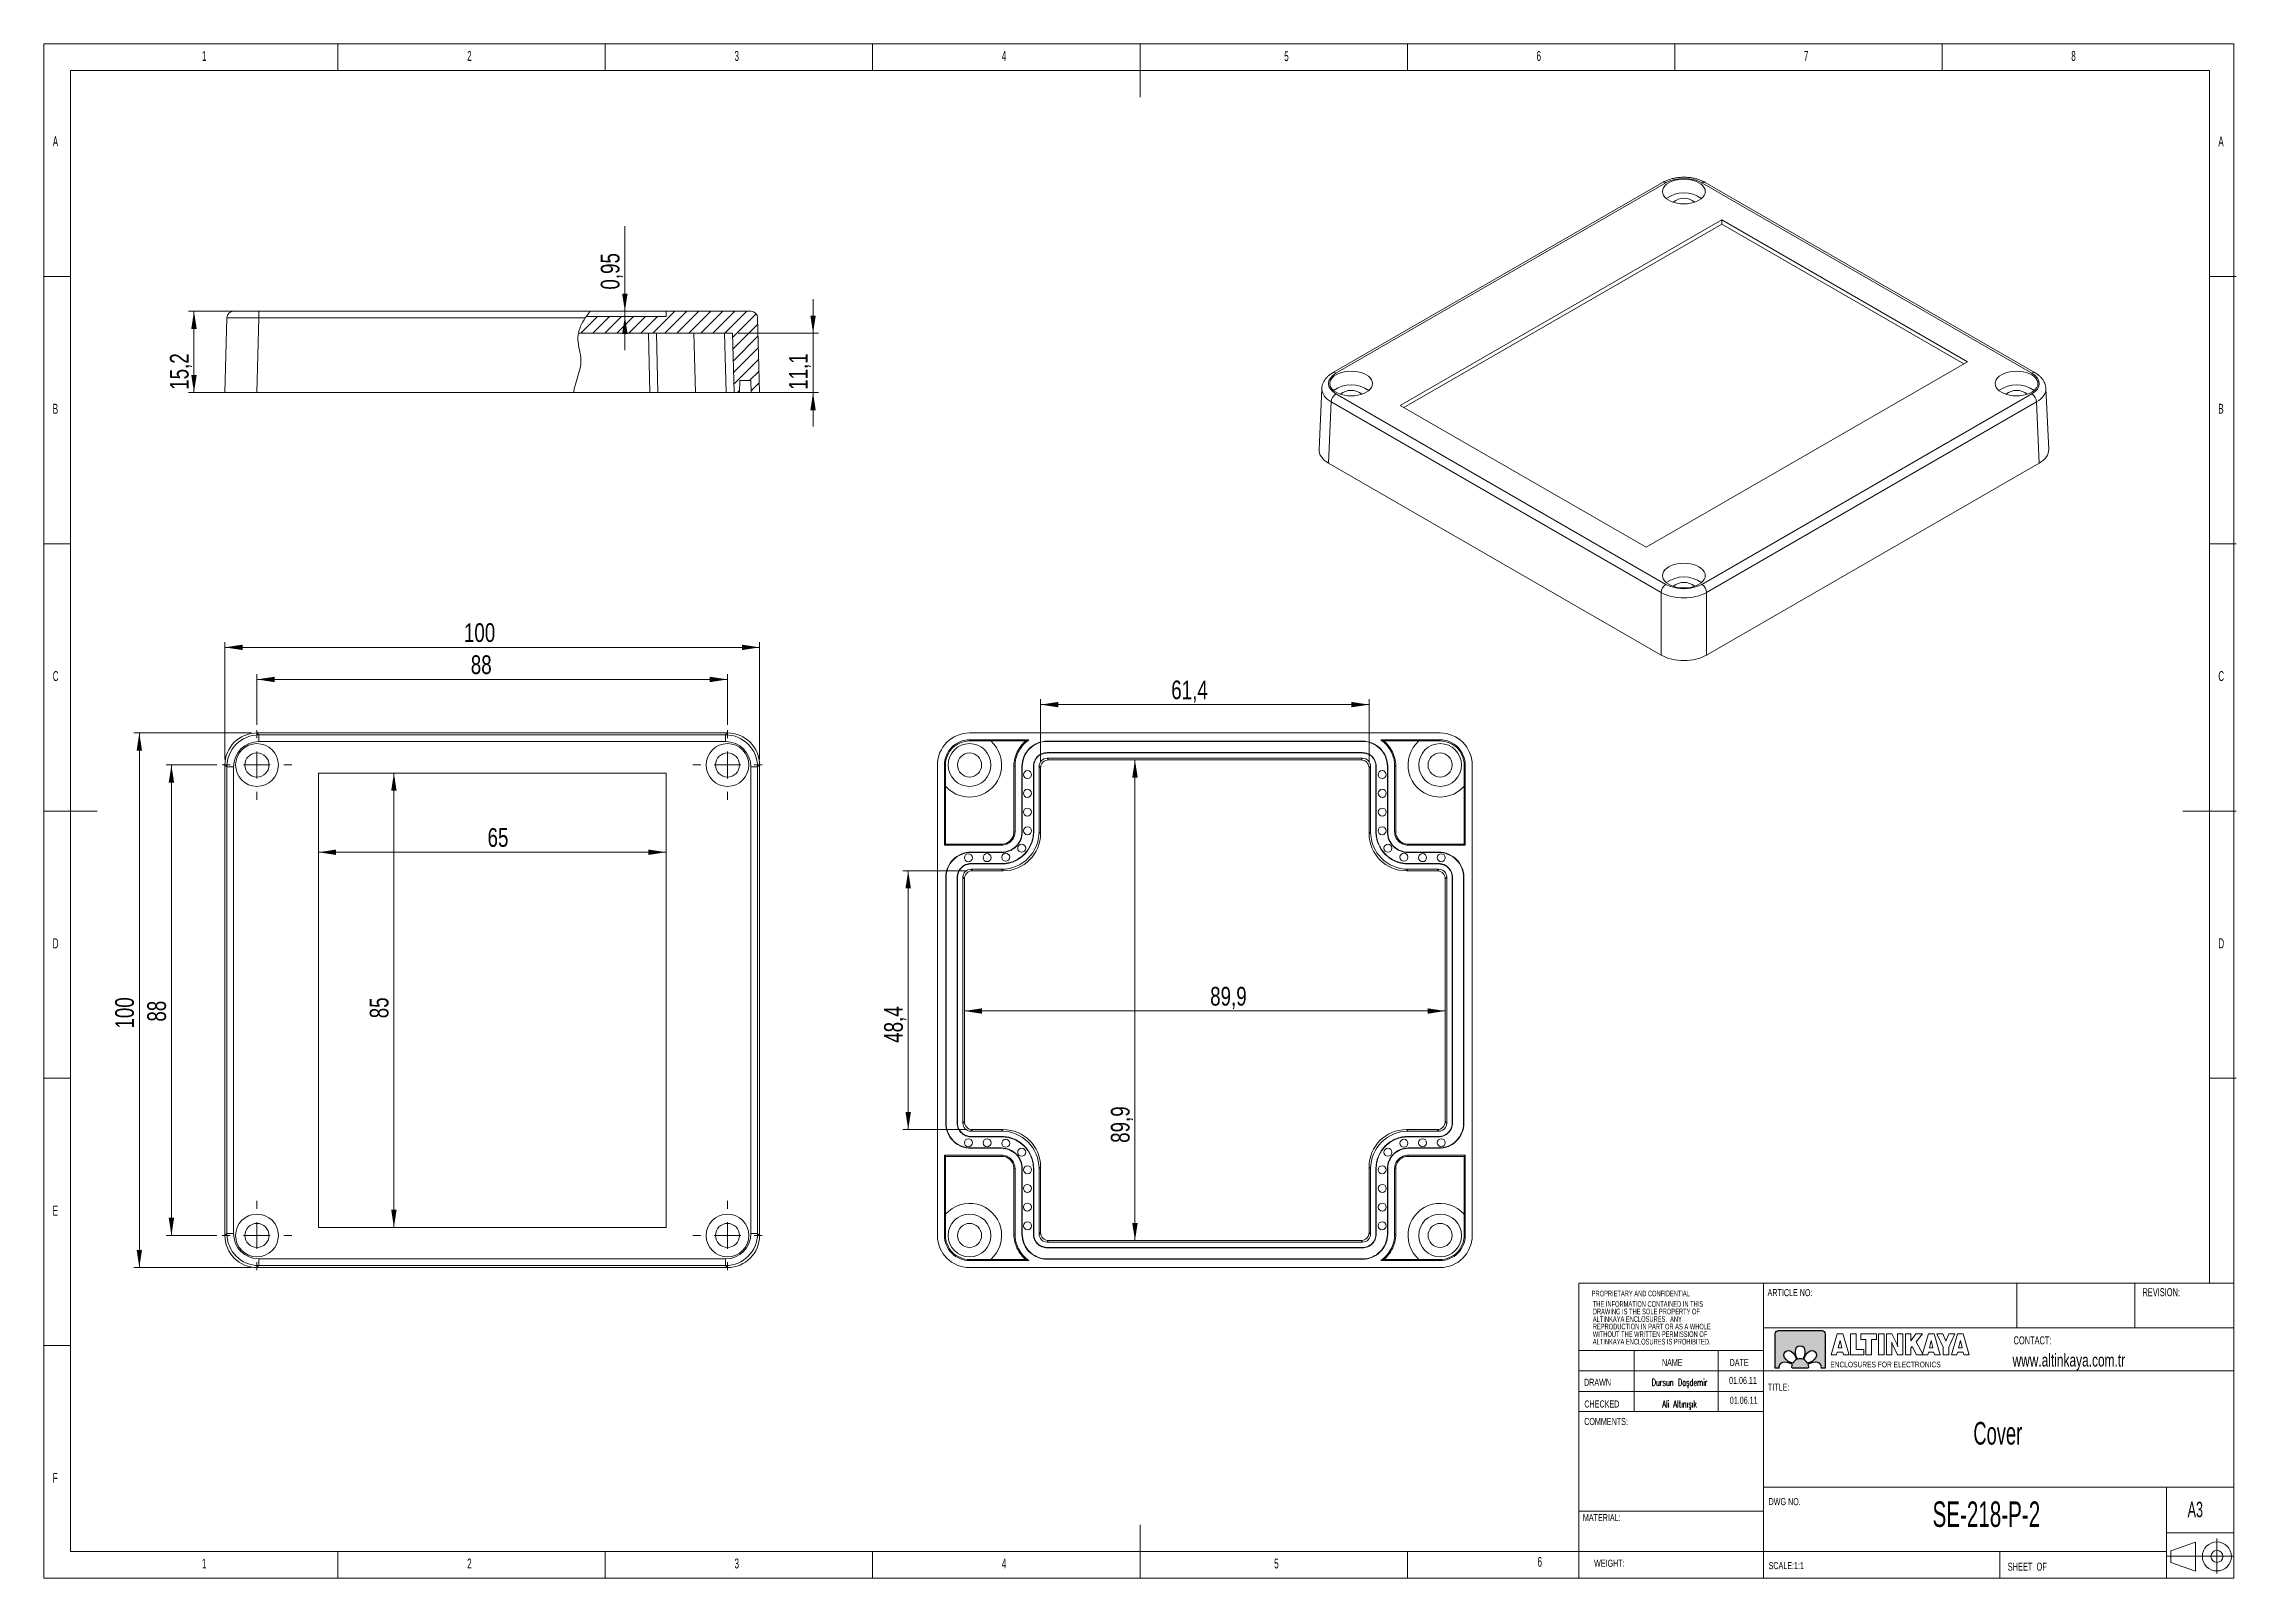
# Model space of a CAD drawing. Header units: millimetres. Extents: x 5 to 415, y 5 to 292.
import ezdxf

# ---------------------------------------------------------------- set-up
doc = ezdxf.new("R2010")
doc.units = ezdxf.units.MM
doc.layers.add('LAYER_1', color=179, linetype='Continuous', lineweight=15)
doc.layers.add('LAYER_2', color=1, linetype='Continuous')
doc.styles.add('SLDTEXTSTYLE0', font='TXT', dxfattribs={"width": 0.7})
doc.styles.add('SLDTEXTSTYLE1', font='TXT', dxfattribs={"width": 0.605})
doc.styles.add('SLDTEXTSTYLE2', font='TXT', dxfattribs={"width": 0.605, "bigfont": 'bigfont'})
doc.styles.add('SLDTEXTSTYLE3', font='TXT', dxfattribs={"width": 0.75})
doc.dimstyles.new('SLDDIMSTYLE0', dxfattribs={"dimtxt": 3.5, "dimasz": 3.302, "dimexe": 0, "dimexo": 0.0625, "dimgap": 0.875, "dimtad": 1, "dimrnd": 1e-09, "dimzin": 12, "dimdsep": 46, "dimtxsty": 'SLDTEXTSTYLE3', "dimsah": 1, "dimcen": 0.09, "dimadec": 0, "dimazin": 3, "dimtfac": 1, "dimtmove": 0, "dimatfit": 0, "dimfxl": 1, "dimfrac": 2, "dimtolj": 1, "dimtzin": 12, "dimarcsym": 0})
doc.dimstyles.new('SLDDIMSTYLE1', dxfattribs={"dimtxt": 3.5, "dimasz": 3.302, "dimexe": 0, "dimexo": 0.0625, "dimgap": 0.875, "dimtad": 1, "dimdec": 1, "dimrnd": 1e-09, "dimzin": 12, "dimdsep": 46, "dimtxsty": 'SLDTEXTSTYLE3', "dimsah": 1, "dimcen": 0.09, "dimadec": 0, "dimazin": 3, "dimtfac": 1, "dimtdec": 1, "dimtmove": 0, "dimatfit": 0, "dimfxl": 1, "dimfrac": 2, "dimtolj": 1, "dimtzin": 12, "dimarcsym": 0})
doc.dimstyles.new('SLDDIMSTYLE2', dxfattribs={"dimtxt": 3.5, "dimasz": 3.302, "dimexe": 0, "dimexo": 0.0625, "dimgap": 0.875, "dimtad": 1, "dimdec": 1, "dimrnd": 1e-09, "dimzin": 12, "dimdsep": 46, "dimtxsty": 'SLDTEXTSTYLE3', "dimsah": 1, "dimcen": 0.09, "dimadec": 0, "dimazin": 3, "dimtfac": 1, "dimtdec": 1, "dimtofl": 0, "dimtmove": 0, "dimatfit": 3, "dimfxl": 1, "dimfrac": 2, "dimtolj": 1, "dimtzin": 12, "dimarcsym": 0})
doc.dimstyles.new('SLDDIMSTYLE3', dxfattribs={"dimtxt": 3.5, "dimasz": 3.302, "dimexe": 0, "dimexo": 0.0625, "dimgap": 0.875, "dimtad": 1, "dimrnd": 1e-09, "dimzin": 12, "dimdsep": 46, "dimtxsty": 'SLDTEXTSTYLE3', "dimsah": 1, "dimcen": 0.09, "dimadec": 0, "dimazin": 3, "dimtfac": 1, "dimtofl": 0, "dimtmove": 0, "dimatfit": 3, "dimfxl": 1, "dimfrac": 2, "dimtolj": 1, "dimtzin": 12, "dimarcsym": 0})
doc.dimstyles.new('SLDDIMSTYLE4', dxfattribs={"dimtxt": 3.5, "dimasz": 3.302, "dimexe": 0, "dimexo": 0.0625, "dimgap": 0.875, "dimtad": 1, "dimdec": 1, "dimrnd": 1e-09, "dimzin": 12, "dimdsep": 46, "dimtxsty": 'SLDTEXTSTYLE3', "dimsah": 1, "dimcen": 0.09, "dimadec": 0, "dimazin": 3, "dimtfac": 1, "dimtofl": 0, "dimtmove": 0, "dimatfit": 3, "dimfxl": 1, "dimfrac": 2, "dimtolj": 1, "dimtzin": 12, "dimarcsym": 0})

msp = doc.modelspace()

# ---------------------------------------------------------------- texts
at = {"color": 7, "linetype": 'Continuous', "lineweight": 0}
for s, insert, char_height, attachment_point, style in [('1', (34.583, 290.668), 1.852, 1, 'SLDTEXTSTYLE1'), ('2', (84.167, 290.668), 1.852, 1, 'SLDTEXTSTYLE1'), ('3', (134.167, 290.668), 1.852, 1, 'SLDTEXTSTYLE1'), ('4', (184.167, 290.668), 1.852, 1, 'SLDTEXTSTYLE1'), ('5', (236.975, 290.614), 1.852, 1, 'SLDTEXTSTYLE1'), ('6', (284.167, 290.668), 1.852, 1, 'SLDTEXTSTYLE1'), ('7', (334.167, 290.668), 1.852, 1, 'SLDTEXTSTYLE1'), ('8', (384.167, 290.668), 1.852, 1, 'SLDTEXTSTYLE1'), ('A', (6.667, 274.668), 1.852, 1, 'SLDTEXTSTYLE1'), ('A', (411.667, 274.668), 1.852, 1, 'SLDTEXTSTYLE1'), ('B', (6.667, 224.668), 1.852, 1, 'SLDTEXTSTYLE1'), ('B', (411.667, 224.668), 1.852, 1, 'SLDTEXTSTYLE1'), ('C', (6.667, 174.668), 1.852, 1, 'SLDTEXTSTYLE1'), ('C', (411.667, 174.668), 1.852, 1, 'SLDTEXTSTYLE1'), ('D', (6.667, 124.668), 1.852, 1, 'SLDTEXTSTYLE1'), ('D', (411.667, 124.668), 1.852, 1, 'SLDTEXTSTYLE1'), ('E', (6.667, 74.668), 1.852, 1, 'SLDTEXTSTYLE1'), ('PROPRIETARY AND CONFIDENTIAL', (294.469, 58.774), 1.05833, 1, 'SLDTEXTSTYLE1'), ('ARTICLE NO:', (327.372, 59.073), 1.32292, 1, 'SLDTEXTSTYLE1'), ('REVISION:', (397.488, 59.243), 1.5, 1, 'SLDTEXTSTYLE1'), ('CONTACT:', (373.379, 50.23), 1.5, 1, 'SLDTEXTSTYLE1'), ('NAME', (307.616, 45.996), 1.3229, 1, 'SLDTEXTSTYLE1'), ('DATE', (320.264, 45.996), 1.3229, 1, 'SLDTEXTSTYLE1'), ('www.altinkaya.com.tr', (373.178, 46.964), 2.38125, 1, 'SLDTEXTSTYLE0'), ('DRAWN', (293.043, 42.302), 1.3229, 1, 'SLDTEXTSTYLE1'), ('Dursun Daşdemir', (310.911, 42.302), 1.32292, 2, 'SLDTEXTSTYLE2'), ('01.06.11', (322.761, 42.654), 1.3229, 2, 'SLDTEXTSTYLE1'), ('TITLE:', (327.438, 41.388), 1.3229, 1, 'SLDTEXTSTYLE1'), ('CHECKED', (293.103, 38.244), 1.3229, 1, 'SLDTEXTSTYLE1'), ('Ali Altınışık', (310.911, 38.244), 1.32292, 2, 'SLDTEXTSTYLE2'), ('01.06.11', (322.905, 38.937), 1.3229, 2, 'SLDTEXTSTYLE1'), ('COMMENTS:', (293.07, 34.976), 1.3229, 1, 'SLDTEXTSTYLE1'), ('F', (6.667, 24.668), 1.852, 1, 'SLDTEXTSTYLE1'), ('MATERIAL:', (292.826, 16.987), 1.3229, 1, 'SLDTEXTSTYLE1'), ('DWG NO.', (327.555, 19.978), 1.3229, 1, 'SLDTEXTSTYLE1'), ('A3', (405.921, 19.3), 2.9104, 1, 'SLDTEXTSTYLE1'), ('1', (34.583, 8.668), 1.852, 1, 'SLDTEXTSTYLE1'), ('2', (84.167, 8.668), 1.852, 1, 'SLDTEXTSTYLE1'), ('3', (134.167, 8.668), 1.852, 1, 'SLDTEXTSTYLE1'), ('4', (184.167, 8.668), 1.852, 1, 'SLDTEXTSTYLE1'), ('5', (235.096, 8.668), 1.852, 1, 'SLDTEXTSTYLE1'), ('6', (284.349, 8.984), 1.852, 1, 'SLDTEXTSTYLE1')]:
    msp.add_mtext(s, dxfattribs=dict(at, insert=insert, char_height=char_height, attachment_point=attachment_point, style=style))
at = {"layer": 'LAYER_1', "style": 'SLDTEXTSTYLE1'}
for s, insert, char_height, attachment_point in [('Cover', (370.423, 34.22), 4.2333, 2), ('SE-218-P-2', (368.286, 19.349), 4.7625, 2), ('WEIGHT:', (294.915, 8.452), 1.3229, 1), ('SCALE:1:1', (327.555, 8.01), 1.3229, 1), ('SHEET  OF', (372.278, 7.9), 1.5, 1)]:
    msp.add_mtext(s, dxfattribs=dict(at, insert=insert, char_height=char_height, attachment_point=attachment_point))

# ---------------------------------------------------------------- blocks, each defined once
blk = doc.blocks.new('Block4')
at = {"color": 7, "linetype": 'Continuous', "lineweight": 0, "insert": (0.07, 1.37), "char_height": 1.3229, "attachment_point": 1, "style": 'SLDTEXTSTYLE0'}
blk.add_mtext('ENCLOSURES FOR ELECTRONICS', dxfattribs=at)
blk = doc.blocks.new('Block5')
at = {"layer": 'LAYER_1'}
for p, q in [((6.79, 7.34), (1.01, 5.34)), ((1.01, 5.34), (1.01, 2.54)), ((6.79, 7.34), (6.79, 0.54)), ((11.82, 8.19), (11.82, 0)), ((0, 4.03), (15.88, 4.03)), ((1.01, 2.54), (6.79, 0.54))]:
    blk.add_line(p, q, dxfattribs=at)
for radius in [3.4, 1.4]:
    blk.add_circle((11.82, 3.99), radius, dxfattribs=at)
blk = doc.blocks.new('Block6')
at = {"layer": 'LAYER_1', "color": 250}
for p, q in [((0, 0), (1.27, 4.36)), ((1.14, 0), (0, 0)), ((1.28, 0.58), (1.14, 0)), ((1.27, 4.36), (2.44, 4.36)), ((2.43, 0.58), (1.28, 0.58)), ((1.86, 3), (1.49, 1.49)), ((1.49, 1.49), (2.22, 1.49)), ((2.22, 1.49), (1.86, 3)), ((2.56, 0), (2.43, 0.58)), ((2.44, 4.36), (3.71, 0)), ((3.71, 0), (2.56, 0)), ((4.04, 0), (4.04, 4.36)), ((4.04, 4.36), (5.2, 4.36)), ((6.77, 0), (4.04, 0)), ((5.2, 4.36), (5.2, 1.16)), ((5.2, 1.16), (6.77, 1.16)), ((6.19, 3.21), (6.19, 4.36)), ((6.19, 4.36), (9.41, 4.36)), ((7.23, 3.21), (6.19, 3.21)), ((6.77, 1.16), (6.77, 0)), ((7.23, 0), (7.23, 3.21)), ((8.39, 0), (7.23, 0)), ((9.41, 3.21), (8.39, 3.21)), ((8.39, 3.21), (8.39, 0)), ((9.41, 4.36), (9.41, 3.21)), ((9.82, 0), (9.82, 4.36)), ((9.82, 4.36), (11, 4.36)), ((11, 0), (9.82, 0)), ((11, 4.36), (11, 0)), ((11.52, 0), (11.52, 4.36)), ((11.52, 4.36), (12.62, 4.36)), ((12.62, 0), (11.52, 0)), ((12.62, 4.36), (13.64, 2.33)), ((12.62, 2.04), (12.62, 0)), ((13.82, 0), (12.8, 2.01)), ((13.82, 2.3), (13.82, 4.36)), ((13.82, 4.36), (14.92, 4.36)), ((14.92, 0), (13.82, 0)), ((14.92, 4.36), (14.92, 0)), ((15.42, 0), (15.42, 4.36)), ((15.42, 4.36), (16.57, 4.36)), ((16.57, 0), (15.42, 0)), ((16.57, 4.36), (16.57, 2.92)), ((16.57, 2.92), (17.61, 4.36)), ((16.86, 1.75), (16.57, 1.39)), ((16.57, 1.39), (16.57, 0)), ((17.74, 0), (16.86, 1.75)), ((17.61, 4.36), (18.96, 4.36)), ((18.96, 4.36), (17.67, 2.75)), ((17.67, 2.75), (19.12, 0)), ((19.12, 0), (17.74, 0)), ((18.94, 0), (20.21, 4.36)), ((20.08, 0), (18.94, 0)), ((20.22, 0.58), (20.08, 0)), ((20.21, 4.36), (21.38, 4.36)), ((21.37, 0.58), (20.22, 0.58)), ((20.8, 3), (20.43, 1.49)), ((20.43, 1.49), (21.16, 1.49)), ((21.16, 1.49), (20.8, 3)), ((21.5, 0), (21.37, 0.58)), ((21.38, 4.36), (22.65, 0)), ((22.65, 0), (21.5, 0)), ((23.27, 1.61), (21.94, 4.36)), ((21.94, 4.36), (23.22, 4.36)), ((23.22, 4.36), (23.84, 2.87)), ((23.27, 0), (23.27, 1.61)), ((24.42, 0), (23.27, 0)), ((23.84, 2.87), (24.47, 4.36)), ((25.72, 4.36), (24.42, 1.61)), ((24.42, 1.61), (24.42, 0)), ((24.47, 4.36), (25.72, 4.36)), ((25, 0), (26.27, 4.36)), ((26.14, 0), (25, 0)), ((26.28, 0.58), (26.14, 0)), ((26.27, 4.36), (27.44, 4.36)), ((27.43, 0.58), (26.28, 0.58)), ((26.86, 3), (26.49, 1.49)), ((26.49, 1.49), (27.21, 1.49)), ((27.21, 1.49), (26.86, 3)), ((27.56, 0), (27.43, 0.58)), ((27.44, 4.36), (28.71, 0)), ((28.71, 0), (27.56, 0))]:
    blk.add_line(p, q, dxfattribs=at)
for points in [[(12.7, 2.26), (12.67, 2.37), (12.63, 2.5), (12.59, 2.64)], [(12.59, 2.64), (12.6, 2.56), (12.61, 2.48), (12.62, 2.4)], [(12.62, 2.4), (12.62, 2.31), (12.62, 2.19), (12.62, 2.04)], [(12.8, 2.01), (12.77, 2.07), (12.74, 2.16), (12.7, 2.26)], [(13.64, 2.33), (13.67, 2.28), (13.7, 2.19), (13.73, 2.09)], [(13.73, 2.09), (13.77, 1.99), (13.81, 1.86), (13.85, 1.71)], [(13.82, 1.97), (13.82, 2.06), (13.82, 2.17), (13.82, 2.3)], [(13.85, 1.71), (13.84, 1.79), (13.83, 1.87), (13.82, 1.97)]]:
    blk.add_open_spline(points, degree=3, dxfattribs=at)
blk = doc.blocks.new('SW_NOTE_0')
at = {"color": 0, "linetype": 'Continuous', "lineweight": 0, "char_height": 1.0583, "attachment_point": 1, "style": 'SLDTEXTSTYLE1'}
for s, insert in [('THE INFORMATION CONTAINED IN THIS', (0, 1.36)), ('ALTINKAYA ENCLOSURES.  ANY', (0, -1.46)), ('DRAWING IS THE SOLE PROPERTY OF', (0, -0.05)), ('REPRODUCTION IN PART OR AS A WHOLE', (0, -2.87)), ('WITHOUT THE WRITTEN PERMISSION OF', (0, -4.28)), ('ALTINKAYA ENCLOSURES IS PROHIBITED.', (0, -5.69))]:
    blk.add_mtext(s, dxfattribs=dict(at, insert=insert))
blk = doc.blocks.new('*D5')
at = {"layer": 'LAYER_1'}
for p, q in [((113.66, 241.98), (113.66, 257.92)), ((113.66, 241.03), (113.66, 241.98)), ((113.66, 241.03), (113.66, 234.68))]:
    blk.add_line(p, q, dxfattribs=at)
for points in [[(113.66, 241.98), (114.17, 245.28), (113.15, 245.28)], [(113.66, 241.03), (113.15, 237.72), (114.17, 237.72)]]:
    blk.add_solid(points, dxfattribs=at)
at = {"layer": 'LAYER_1', "insert": (109.15, 246.03, 0.1), "char_height": 3.5, "attachment_point": 1, "rotation": 90, "style": 'SLDTEXTSTYLE3'}
blk.add_mtext('0,95', dxfattribs=at)
blk = doc.blocks.new('*D6')
at = {"layer": 'LAYER_1'}
for p, q in [((148.86, 237.88), (148.86, 244.23)), ((134.82, 237.88), (149.86, 237.88)), ((148.86, 226.78), (148.86, 237.88)), ((120.86, 226.78), (149.86, 226.78)), ((148.86, 226.78), (148.86, 220.43))]:
    blk.add_line(p, q, dxfattribs=at)
for points in [[(148.86, 237.88), (149.36, 241.18), (148.35, 241.18)], [(148.86, 226.78), (148.35, 223.47), (149.36, 223.47)]]:
    blk.add_solid(points, dxfattribs=at)
at = {"layer": 'LAYER_1', "insert": (144.34, 227.29, 0.1), "char_height": 3.5, "attachment_point": 1, "rotation": 90, "style": 'SLDTEXTSTYLE3'}
blk.add_mtext('11,1', dxfattribs=at)
blk = doc.blocks.new('*D7')
at = {"layer": 'LAYER_1'}
for p, q in [((44.22, 241.98), (32.08, 241.98)), ((33.08, 241.98), (33.08, 226.78)), ((43.85, 226.78), (32.08, 226.78))]:
    blk.add_line(p, q, dxfattribs=at)
for points in [[(33.08, 241.98), (32.57, 238.67), (33.59, 238.67)], [(33.08, 226.78), (33.59, 230.08), (32.57, 230.08)]]:
    blk.add_solid(points, dxfattribs=at)
at = {"layer": 'LAYER_1', "insert": (28.57, 227.29, 0.1), "char_height": 3.5, "attachment_point": 1, "rotation": 90, "style": 'SLDTEXTSTYLE3'}
blk.add_mtext('15,2', dxfattribs=at)
blk = doc.blocks.new('*D8')
at = {"layer": 'LAYER_1'}
blk.add_line((121.36, 140.78), (56.36, 140.78), dxfattribs=at)
for points in [[(56.36, 140.78), (59.66, 140.28), (59.66, 141.29)], [(121.36, 140.78), (118.05, 141.29), (118.05, 140.28)]]:
    blk.add_solid(points, dxfattribs=at)
at = {"layer": 'LAYER_1', "insert": (87.98, 145.3, -7.5), "char_height": 3.5, "attachment_point": 1, "style": 'SLDTEXTSTYLE3'}
blk.add_mtext('65', dxfattribs=at)
blk = doc.blocks.new('*D9')
at = {"layer": 'LAYER_1'}
blk.add_line((70.47, 155.61), (70.47, 70.61), dxfattribs=at)
for points in [[(70.47, 155.61), (69.96, 152.3), (70.97, 152.3)], [(70.47, 70.61), (70.97, 73.91), (69.96, 73.91)]]:
    blk.add_solid(points, dxfattribs=at)
at = {"layer": 'LAYER_1', "insert": (65.95, 109.73, -7.5), "char_height": 3.5, "attachment_point": 1, "rotation": 90, "style": 'SLDTEXTSTYLE3'}
blk.add_mtext('85', dxfattribs=at)
blk = doc.blocks.new('*D10')
at = {"layer": 'LAYER_1'}
for p, q in [((44.86, 164.61), (44.86, 174.11)), ((132.86, 173.11), (44.86, 173.11)), ((132.86, 164.61), (132.86, 174.11))]:
    blk.add_line(p, q, dxfattribs=at)
for points in [[(44.86, 173.11), (48.16, 172.6), (48.16, 173.61)], [(132.86, 173.11), (129.55, 173.61), (129.55, 172.6)]]:
    blk.add_solid(points, dxfattribs=at)
at = {"layer": 'LAYER_1', "insert": (84.85, 177.62, -7.5), "char_height": 3.5, "attachment_point": 1, "style": 'SLDTEXTSTYLE3'}
blk.add_mtext('88', dxfattribs=at)
blk = doc.blocks.new('*D11')
at = {"layer": 'LAYER_1'}
for p, q in [((37.36, 157.11), (27.86, 157.11)), ((28.86, 69.11), (28.86, 157.11)), ((37.36, 69.11), (27.86, 69.11))]:
    blk.add_line(p, q, dxfattribs=at)
for points in [[(28.86, 157.11), (28.35, 153.8), (29.36, 153.8)], [(28.86, 69.11), (29.36, 72.41), (28.35, 72.41)]]:
    blk.add_solid(points, dxfattribs=at)
at = {"layer": 'LAYER_1', "insert": (24.34, 109.1, -7.5), "char_height": 3.5, "attachment_point": 1, "rotation": 90, "style": 'SLDTEXTSTYLE3'}
blk.add_mtext('88', dxfattribs=at)
blk = doc.blocks.new('*D12')
at = {"layer": 'LAYER_1'}
for p, q in [((38.86, 158.11), (38.86, 180.11)), ((38.86, 179.11), (138.86, 179.11)), ((138.86, 158.11), (138.86, 180.11))]:
    blk.add_line(p, q, dxfattribs=at)
for points in [[(38.86, 179.11), (42.16, 178.6), (42.16, 179.61)], [(138.86, 179.11), (135.55, 179.61), (135.55, 178.6)]]:
    blk.add_solid(points, dxfattribs=at)
at = {"layer": 'LAYER_1', "insert": (83.56, 183.62, -7.5), "char_height": 3.5, "attachment_point": 1, "style": 'SLDTEXTSTYLE3'}
blk.add_mtext('100', dxfattribs=at)
blk = doc.blocks.new('*D13')
at = {"layer": 'LAYER_1'}
for p, q in [((43.85, 163.11), (21.86, 163.11)), ((22.86, 163.11), (22.86, 63.11)), ((43.85, 63.11), (21.86, 63.11))]:
    blk.add_line(p, q, dxfattribs=at)
for points in [[(22.86, 163.11), (22.35, 159.8), (23.36, 159.8)], [(22.86, 63.11), (23.36, 66.41), (22.35, 66.41)]]:
    blk.add_solid(points, dxfattribs=at)
at = {"layer": 'LAYER_1', "insert": (18.34, 107.8, -7.5), "char_height": 3.5, "attachment_point": 1, "rotation": 90, "style": 'SLDTEXTSTYLE3'}
blk.add_mtext('100', dxfattribs=at)
blk = doc.blocks.new('SW_CENTERMARKSYMBOL_0')
at = {"layer": 'LAYER_1', "color": 0}
for p, q in [((0, 5), (0, 6.5)), ((-5, 0), (-6.5, 0)), ((0, 0), (-2.5, 0)), ((0, 0), (0, 2.5)), ((0, 0), (0, -2.5)), ((0, 0), (2.5, 0)), ((5, 0), (6.5, 0)), ((0, -5), (0, -6.5))]:
    blk.add_line(p, q, dxfattribs=at)
blk = doc.blocks.new('SW_CENTERMARKSYMBOL_1')
at = {"layer": 'LAYER_1', "color": 0}
for p, q in [((0, 5), (0, 6.5)), ((-5, 0), (-6.5, 0)), ((0, 0), (-2.5, 0)), ((0, 0), (0, 2.5)), ((0, 0), (0, -2.5)), ((0, 0), (2.5, 0)), ((5, 0), (6.5, 0)), ((0, -5), (0, -6.5))]:
    blk.add_line(p, q, dxfattribs=at)
blk = doc.blocks.new('SW_CENTERMARKSYMBOL_2')
at = {"layer": 'LAYER_1', "color": 0}
for p, q in [((0, 5), (0, 6.5)), ((-5, 0), (-6.5, 0)), ((0, 0), (-2.5, 0)), ((0, 0), (0, 2.5)), ((0, 0), (0, -2.5)), ((0, 0), (2.5, 0)), ((5, 0), (6.5, 0)), ((0, -5), (0, -6.5))]:
    blk.add_line(p, q, dxfattribs=at)
blk = doc.blocks.new('SW_CENTERMARKSYMBOL_3')
at = {"layer": 'LAYER_1', "color": 0}
for p, q in [((0, 5), (0, 6.5)), ((-5, 0), (-6.5, 0)), ((0, 0), (-2.5, 0)), ((0, 0), (0, 2.5)), ((0, 0), (0, -2.5)), ((0, 0), (2.5, 0)), ((5, 0), (6.5, 0)), ((0, -5), (0, -6.5))]:
    blk.add_line(p, q, dxfattribs=at)
blk = doc.blocks.new('*D18')
at = {"layer": 'LAYER_1'}
blk.add_line((177.16, 111.09), (267.08, 111.09), dxfattribs=at)
for points in [[(177.16, 111.09), (180.47, 110.58), (180.47, 111.59)], [(267.08, 111.09), (263.78, 111.59), (263.78, 110.58)]]:
    blk.add_solid(points, dxfattribs=at)
at = {"layer": 'LAYER_1', "insert": (223.12, 115.6, 7.7), "char_height": 3.5, "attachment_point": 1, "style": 'SLDTEXTSTYLE3'}
blk.add_mtext('89,9', dxfattribs=at)
blk = doc.blocks.new('*D19')
at = {"layer": 'LAYER_1'}
blk.add_line((209.06, 158.07), (209.06, 68.15), dxfattribs=at)
for points in [[(209.06, 158.07), (208.55, 154.76), (209.57, 154.76)], [(209.06, 68.15), (209.57, 71.45), (208.55, 71.45)]]:
    blk.add_solid(points, dxfattribs=at)
at = {"layer": 'LAYER_1', "insert": (204.55, 86.43, 7.7), "char_height": 3.5, "attachment_point": 1, "rotation": 90, "style": 'SLDTEXTSTYLE3'}
blk.add_mtext('89,9', dxfattribs=at)
blk = doc.blocks.new('*D20')
at = {"layer": 'LAYER_1'}
for p, q in [((177.66, 137.32), (165.65, 137.32)), ((166.65, 88.9), (166.65, 137.32)), ((177.66, 88.9), (165.65, 88.9))]:
    blk.add_line(p, q, dxfattribs=at)
for points in [[(166.65, 137.32), (166.14, 134.01), (167.16, 134.01)], [(166.65, 88.9), (167.16, 92.2), (166.14, 92.2)]]:
    blk.add_solid(points, dxfattribs=at)
at = {"layer": 'LAYER_1', "insert": (162.14, 105.14, 7.7), "char_height": 3.5, "attachment_point": 1, "rotation": 90, "style": 'SLDTEXTSTYLE3'}
blk.add_mtext('48,4', dxfattribs=at)
blk = doc.blocks.new('*D21')
at = {"layer": 'LAYER_1'}
for p, q in [((191.41, 157.57), (191.41, 169.4)), ((191.41, 168.4), (252.83, 168.4)), ((252.83, 157.57), (252.83, 169.4))]:
    blk.add_line(p, q, dxfattribs=at)
for points in [[(191.41, 168.4), (194.72, 167.89), (194.72, 168.9)], [(252.83, 168.4), (249.53, 168.9), (249.53, 167.89)]]:
    blk.add_solid(points, dxfattribs=at)
at = {"layer": 'LAYER_1', "insert": (215.84, 172.91, 7.7), "char_height": 3.5, "attachment_point": 1, "style": 'SLDTEXTSTYLE3'}
blk.add_mtext('61,4', dxfattribs=at)

# ---------------------------------------------------------------- dimensions: what is measured, and where the dimension line sits
at = {"layer": 'LAYER_1'}
for base, p1, p2, dimstyle, picture, middle in [((113.657, 241.976), (121.356, 241.026), (137.24, 241.976), 'SLDDIMSTYLE0', '*D5', (113.657, 251.976)), ((33.08, 226.776), (45.22, 241.976), (44.854, 226.776), 'SLDDIMSTYLE2', '*D7', (33.08, 233.238)), ((148.856, 237.876), (119.856, 226.776), (133.815, 237.876), 'SLDDIMSTYLE1', '*D6', (148.856, 233.238)), ((22.856, 63.106), (44.854, 163.106), (44.854, 63.106), 'SLDDIMSTYLE3', '*D13', (22.856, 113.106)), ((28.856, 157.106), (38.356, 69.106), (38.356, 157.106), 'SLDDIMSTYLE3', '*D11', (28.856, 113.106)), ((209.059, 68.147), (192.913, 158.065), (192.913, 68.147), 'SLDDIMSTYLE4', '*D19', (209.059, 92.375)), ((70.466, 70.606), (56.356, 155.606), (56.356, 70.606), 'SLDDIMSTYLE3', '*D9', (70.466, 113.738)), ((166.649, 137.315), (178.663, 88.897), (178.663, 137.315), 'SLDDIMSTYLE4', '*D20', (166.649, 111.086))]:
    dim = msp.add_linear_dim(base=base, p1=p1, p2=p2, angle=90, dimstyle=dimstyle, dxfattribs=at)
    dim.commit()
    dim.dimension.update_dxf_attribs({"geometry": picture, "text_midpoint": middle, "dimtype": 160})
for base, p1, p2, dimstyle, picture, middle in [((138.856, 179.106), (38.856, 157.108), (138.856, 157.108), 'SLDDIMSTYLE3', '*D12', (88.856, 179.106)), ((44.856, 173.106), (132.856, 163.606), (44.856, 163.606), 'SLDDIMSTYLE3', '*D10', (88.856, 173.106)), ((252.833, 168.395), (191.414, 156.566), (252.833, 156.566), 'SLDDIMSTYLE4', '*D21', (221.791, 168.395)), ((56.356, 140.785), (121.356, 155.606), (56.356, 155.606), 'SLDDIMSTYLE3', '*D8', (91.984, 140.785)), ((267.083, 111.086), (177.164, 90.396), (267.083, 90.396), 'SLDDIMSTYLE2', '*D18', (229.064, 111.086))]:
    dim = msp.add_linear_dim(base=base, p1=p1, p2=p2, dimstyle=dimstyle, dxfattribs=at)
    dim.commit()
    dim.dimension.update_dxf_attribs({"geometry": picture, "text_midpoint": middle, "dimtype": 160})

# ---------------------------------------------------------------- hatches: boundary and pattern name
at = {"linetype": 'Continuous', "lineweight": 0}
h = msp.add_hatch(dxfattribs=at)
h.set_pattern_fill('ANSI31', scale=0.5, style=0)
edge = h.paths.add_edge_path(flags=0)
edge.add_line((104.971, 237.876), (133.815, 237.876))
edge.add_line((133.815, 237.876), (134.106, 226.776))
edge.add_line((134.106, 226.776), (135.106, 226.776))
edge.add_line((135.106, 226.776), (135.165, 229.026))
edge.add_line((135.165, 229.026), (137.247, 229.026))
edge.add_line((137.247, 229.026), (137.306, 226.776))
edge.add_line((137.306, 226.776), (138.856, 226.776))
edge.add_line((138.856, 226.776), (138.49, 240.759))
edge.add_arc((137.24, 240.726), 1.25, 1.5, 90)
edge.add_line((137.24, 241.976), (121.356, 241.976))
edge.add_line((121.356, 241.976), (121.356, 241.026))
edge.add_line((121.356, 241.026), (106.445, 241.026))
edge.add_spline(control_points=[(106.445, 241.026), (105.757, 240.019), (105.191, 238.967), (104.971, 237.876)], knot_values=[0.0078898, 0.0078898, 0.0078898, 0.0078898, 0.0326075, 0.0326075, 0.0326075, 0.0326075], weights=[1, 1, 1, 1], degree=3, periodic=0)
at = {"layer": 'LAYER_2'}
h = msp.add_hatch(color=256, dxfattribs=at)
edge = h.paths.add_edge_path(flags=0)
edge.add_spline(control_points=[(329.363, 51.312), (329.041, 51.312), (328.778, 51.05), (328.778, 50.727)], knot_values=[0.9444444, 0.9444444, 0.9444444, 0.9444444, 1, 1, 1, 1], weights=[1, 1, 1, 1], degree=3, periodic=0)
edge.add_line((328.778, 50.727), (328.778, 44.291))
edge.add_line((328.778, 44.291), (329.516, 44.291))
edge.add_spline(control_points=[(329.516, 44.291), (329.5, 44.362), (329.491, 44.438), (329.492, 44.518)], knot_values=[0.7777778, 0.7777778, 0.7777778, 0.7777778, 0.8333333, 0.8333333, 0.8333333, 0.8333333], weights=[1, 1, 1, 1], degree=3, periodic=0)
edge.add_spline(control_points=[(329.492, 44.518), (329.489, 45.083), (329.911, 45.404), (330.619, 45.418)], knot_values=[0.7222222, 0.7222222, 0.7222222, 0.7222222, 0.7777778, 0.7777778, 0.7777778, 0.7777778], weights=[1, 1, 1, 1], degree=3, periodic=0)
edge.add_spline(control_points=[(330.619, 45.418), (331.239, 45.429), (331.856, 45.083), (331.999, 44.997)], knot_values=[0.6666667, 0.6666667, 0.6666667, 0.6666667, 0.7222222, 0.7222222, 0.7222222, 0.7222222], weights=[1, 1, 1, 1], degree=3, periodic=0)
edge.add_spline(control_points=[(331.999, 44.997), (331.948, 44.845), (331.921, 44.683), (331.921, 44.514)], knot_values=[0.6111111, 0.6111111, 0.6111111, 0.6111111, 0.6666667, 0.6666667, 0.6666667, 0.6666667], weights=[1, 1, 1, 1], degree=3, periodic=0)
edge.add_spline(control_points=[(331.921, 44.514), (331.921, 44.438), (331.926, 44.364), (331.937, 44.291)], knot_values=[0.5555556, 0.5555556, 0.5555556, 0.5555556, 0.6111111, 0.6111111, 0.6111111, 0.6111111], weights=[1, 1, 1, 1], degree=3, periodic=0)
edge.add_line((331.937, 44.291), (334.981, 44.291))
edge.add_spline(control_points=[(334.981, 44.291), (334.992, 44.364), (334.997, 44.438), (334.997, 44.514)], knot_values=[0.4444444, 0.4444444, 0.4444444, 0.4444444, 0.5, 0.5, 0.5, 0.5], weights=[1, 1, 1, 1], degree=3, periodic=0)
edge.add_spline(control_points=[(334.997, 44.514), (334.997, 44.68), (334.971, 44.839), (334.922, 44.989)], knot_values=[0.3888889, 0.3888889, 0.3888889, 0.3888889, 0.4444444, 0.4444444, 0.4444444, 0.4444444], weights=[1, 1, 1, 1], degree=3, periodic=0)
edge.add_spline(control_points=[(334.922, 44.989), (335.07, 45.077), (335.683, 45.419), (336.299, 45.408)], knot_values=[0.3333333, 0.3333333, 0.3333333, 0.3333333, 0.3888889, 0.3888889, 0.3888889, 0.3888889], weights=[1, 1, 1, 1], degree=3, periodic=0)
edge.add_spline(control_points=[(336.299, 45.408), (337.007, 45.395), (337.429, 45.073), (337.427, 44.509)], knot_values=[0.2777778, 0.2777778, 0.2777778, 0.2777778, 0.3333333, 0.3333333, 0.3333333, 0.3333333], weights=[1, 1, 1, 1], degree=3, periodic=0)
edge.add_spline(control_points=[(337.427, 44.509), (337.427, 44.432), (337.419, 44.359), (337.404, 44.291)], knot_values=[0.2222222, 0.2222222, 0.2222222, 0.2222222, 0.2777778, 0.2777778, 0.2777778, 0.2777778], weights=[1, 1, 1, 1], degree=3, periodic=0)
edge.add_line((337.404, 44.291), (338.14, 44.291))
edge.add_line((338.14, 44.291), (338.14, 50.727))
edge.add_spline(control_points=[(338.14, 50.727), (338.14, 51.05), (337.877, 51.312), (337.555, 51.312)], knot_values=[0.0555556, 0.0555556, 0.0555556, 0.0555556, 0.1111111, 0.1111111, 0.1111111, 0.1111111], weights=[1, 1, 1, 1], degree=3, periodic=0)
edge.add_line((337.555, 51.312), (329.363, 51.312))
edge = h.paths.add_edge_path(flags=0)
edge.add_spline(control_points=[(333.943, 45.974), (333.791, 46.025), (333.628, 46.052), (333.459, 46.052)], knot_values=[0.6666667, 0.6666667, 0.6666667, 0.6666667, 0.8333333, 0.8333333, 0.8333333, 0.8333333], weights=[1, 1, 1, 1], degree=3, periodic=0)
edge.add_spline(control_points=[(333.459, 46.052), (333.293, 46.052), (333.133, 46.026), (332.984, 45.977)], knot_values=[0.8333333, 0.8333333, 0.8333333, 0.8333333, 1, 1, 1, 1], weights=[1, 1, 1, 1], degree=3, periodic=0)
edge.add_spline(control_points=[(332.984, 45.977), (332.895, 46.124), (332.553, 46.737), (332.565, 47.354)], knot_values=[0, 0, 0, 0, 0.1666667, 0.1666667, 0.1666667, 0.1666667], weights=[1, 1, 1, 1], degree=3, periodic=0)
edge.add_spline(control_points=[(332.565, 47.354), (332.578, 48.062), (332.9, 48.483), (333.464, 48.481)], knot_values=[0.1666667, 0.1666667, 0.1666667, 0.1666667, 0.3333333, 0.3333333, 0.3333333, 0.3333333], weights=[1, 1, 1, 1], degree=3, periodic=0)
edge.add_spline(control_points=[(333.464, 48.481), (334.028, 48.483), (334.35, 48.062), (334.363, 47.354)], knot_values=[0.3333333, 0.3333333, 0.3333333, 0.3333333, 0.5, 0.5, 0.5, 0.5], weights=[1, 1, 1, 1], degree=3, periodic=0)
edge.add_spline(control_points=[(334.363, 47.354), (334.374, 46.733), (334.028, 46.117), (333.943, 45.974)], knot_values=[0.5, 0.5, 0.5, 0.5, 0.6666667, 0.6666667, 0.6666667, 0.6666667], weights=[1, 1, 1, 1], degree=3, periodic=0)
edge = h.paths.add_edge_path(flags=0)
edge.add_spline(control_points=[(332.091, 47.16), (332.537, 46.731), (332.728, 46.052), (332.769, 45.889)], knot_values=[0.6, 0.6, 0.6, 0.6, 0.8, 0.8, 0.8, 0.8], weights=[1, 1, 1, 1], degree=3, periodic=0)
edge.add_spline(control_points=[(332.769, 45.889), (332.476, 45.741), (332.237, 45.503), (332.088, 45.212)], knot_values=[0.8, 0.8, 0.8, 0.8, 1, 1, 1, 1], weights=[1, 1, 1, 1], degree=3, periodic=0)
edge.add_spline(control_points=[(332.088, 45.212), (331.919, 45.254), (331.246, 45.446), (330.819, 45.889)], knot_values=[0, 0, 0, 0, 0.2, 0.2, 0.2, 0.2], weights=[1, 1, 1, 1], degree=3, periodic=0)
edge.add_spline(control_points=[(330.819, 45.889), (330.328, 46.399), (330.257, 46.924), (330.658, 47.322)], knot_values=[0.2, 0.2, 0.2, 0.2, 0.4, 0.4, 0.4, 0.4], weights=[1, 1, 1, 1], degree=3, periodic=0)
edge.add_spline(control_points=[(330.658, 47.322), (331.056, 47.722), (331.581, 47.652), (332.091, 47.16)], knot_values=[0.4, 0.4, 0.4, 0.4, 0.6, 0.6, 0.6, 0.6], weights=[1, 1, 1, 1], degree=3, periodic=0)
edge = h.paths.add_edge_path(flags=0)
edge.add_spline(control_points=[(336.106, 45.882), (335.676, 45.436), (334.997, 45.245), (334.834, 45.204)], knot_values=[0.6, 0.6, 0.6, 0.6, 0.8, 0.8, 0.8, 0.8], weights=[1, 1, 1, 1], degree=3, periodic=0)
edge.add_spline(control_points=[(334.834, 45.204), (334.687, 45.497), (334.449, 45.736), (334.157, 45.885)], knot_values=[0.8, 0.8, 0.8, 0.8, 1, 1, 1, 1], weights=[1, 1, 1, 1], degree=3, periodic=0)
edge.add_spline(control_points=[(334.157, 45.885), (334.199, 46.053), (334.391, 46.726), (334.834, 47.153)], knot_values=[0, 0, 0, 0, 0.2, 0.2, 0.2, 0.2], weights=[1, 1, 1, 1], degree=3, periodic=0)
edge.add_spline(control_points=[(334.834, 47.153), (335.344, 47.645), (335.87, 47.715), (336.267, 47.315)], knot_values=[0.2, 0.2, 0.2, 0.2, 0.4, 0.4, 0.4, 0.4], weights=[1, 1, 1, 1], degree=3, periodic=0)
edge.add_spline(control_points=[(336.267, 47.315), (336.668, 46.917), (336.597, 46.392), (336.106, 45.882)], knot_values=[0.4, 0.4, 0.4, 0.4, 0.6, 0.6, 0.6, 0.6], weights=[1, 1, 1, 1], degree=3, periodic=0)

# ---------------------------------------------------------------- linework, layer by layer
at = {"color": 7, "linetype": 'Continuous', "lineweight": 15}
for p, q in [((307.731, 266.079), (246.021, 230.454)), ((308.356, 266.017), (246.646, 230.392)), ((376.782, 230.392), (315.071, 266.017)), ((377.407, 230.454), (315.696, 266.079)), ((318.785, 259.069), (258.681, 224.372)), ((364.747, 232.536), (318.785, 259.069)), ((318.785, 258.293), (318.785, 259.069)), ((318.785, 258.293), (259.353, 223.984)), ((364.075, 232.148), (318.785, 258.293)), ((40.472, 241.976), (45.22, 241.976)), ((45.22, 240.759), (45.22, 241.976)), ((45.22, 241.976), (107.134, 241.976)), ((121.356, 241.976), (107.134, 241.976)), ((121.356, 241.026), (121.356, 241.976)), ((137.24, 241.976), (121.356, 241.976)), ((38.856, 226.776), (39.222, 240.759)), ((45.22, 240.759), (44.854, 226.776)), ((106.266, 240.759), (45.22, 240.759)), ((104.971, 237.876), (133.815, 237.876)), ((121.356, 241.026), (106.445, 241.026)), ((118.357, 226.776), (118.066, 237.876)), ((119.856, 226.776), (119.565, 237.876)), ((126.563, 237.876), (126.854, 226.776)), ((132.607, 226.776), (132.316, 237.876)), ((134.106, 226.776), (133.815, 237.876)), ((138.49, 240.759), (138.856, 226.776)), ((304.643, 197.838), (364.747, 232.536)), ((44.854, 226.776), (38.856, 226.776)), ((44.854, 226.776), (104.122, 226.776)), ((104.122, 226.776), (118.357, 226.776)), ((119.856, 226.776), (118.357, 226.776)), ((126.854, 226.776), (119.856, 226.776)), ((126.854, 226.776), (132.607, 226.776)), ((134.106, 226.776), (132.607, 226.776)), ((135.106, 226.776), (134.106, 226.776)), ((135.106, 226.776), (135.165, 229.026)), ((137.247, 229.026), (135.165, 229.026)), ((137.306, 226.776), (137.247, 229.026)), ((138.856, 226.776), (137.306, 226.776)), ((244.008, 227.561), (243.489, 216.133)), ((246.646, 226.515), (308.356, 190.891)), ((315.071, 190.891), (376.782, 226.515)), ((379.938, 216.133), (379.42, 227.561)), ((245.762, 225.011), (245.244, 213.594)), ((307.473, 189.387), (245.762, 225.011)), ((258.681, 224.372), (304.643, 197.838)), ((377.665, 225.011), (315.955, 189.387)), ((378.183, 213.594), (377.665, 225.011)), ((245.244, 213.594), (307.473, 177.67)), ((315.955, 177.67), (378.183, 213.594)), ((307.473, 177.67), (307.473, 189.387)), ((315.955, 189.387), (315.955, 177.67)), ((44.854, 163.106), (45.22, 162.74)), ((132.858, 163.106), (44.854, 163.106)), ((45.22, 161.49), (45.22, 162.74)), ((45.22, 162.74), (132.492, 162.74)), ((132.492, 161.49), (45.22, 161.49)), ((132.492, 162.74), (132.858, 163.106)), ((132.492, 161.49), (132.492, 162.74)), ((178.121, 163.106), (266.125, 163.106)), ((178.121, 161.6), (178.121, 161.806)), ((189.232, 161.806), (178.121, 161.806)), ((182.099, 161.6), (178.121, 161.6)), ((188.622, 161.6), (182.099, 161.6)), ((251.624, 161.556), (192.623, 161.556)), ((192.623, 161.497), (192.623, 161.556)), ((251.624, 161.497), (192.623, 161.497)), ((251.624, 161.497), (251.624, 161.556)), ((266.125, 161.806), (255.015, 161.806)), ((262.148, 161.6), (255.625, 161.6)), ((266.125, 161.6), (262.148, 161.6)), ((266.125, 161.6), (266.125, 161.806)), ((39.222, 156.742), (38.856, 157.108)), ((38.856, 157.108), (38.856, 69.104)), ((39.222, 156.742), (40.472, 156.742)), ((39.222, 69.47), (39.222, 156.742)), ((40.472, 156.742), (40.472, 69.47)), ((137.24, 156.742), (138.49, 156.742)), ((137.24, 69.47), (137.24, 156.742)), ((138.856, 157.108), (138.49, 156.742)), ((138.49, 156.742), (138.49, 69.47)), ((138.856, 69.104), (138.856, 157.108)), ((172.123, 69.104), (172.123, 157.108)), ((173.629, 157.108), (173.423, 157.108)), ((173.423, 157.108), (173.423, 142.106)), ((173.629, 157.108), (173.629, 153.13)), ((186.417, 156.856), (186.623, 156.856)), ((186.417, 144.603), (186.417, 156.856)), ((186.623, 144.603), (186.623, 156.856)), ((187.923, 156.856), (187.923, 144.603)), ((187.982, 156.856), (187.923, 156.856)), ((187.982, 156.856), (187.982, 144.603)), ((190.064, 156.856), (190.064, 144.603)), ((190.064, 156.856), (190.123, 156.856)), ((190.123, 156.856), (190.123, 144.603)), ((191.123, 156.856), (191.123, 144.603)), ((191.414, 156.566), (191.123, 156.856)), ((191.414, 156.566), (191.414, 144.313)), ((192.623, 159.415), (192.623, 159.356)), ((251.624, 159.415), (192.623, 159.415)), ((251.624, 159.356), (192.623, 159.356)), ((251.624, 158.356), (192.623, 158.356)), ((192.623, 158.356), (192.913, 158.065)), ((251.333, 158.065), (192.913, 158.065)), ((251.333, 158.065), (251.624, 158.356)), ((251.624, 159.415), (251.624, 159.356)), ((253.123, 156.856), (252.833, 156.566)), ((252.833, 144.313), (252.833, 156.566)), ((253.123, 144.603), (253.123, 156.856)), ((254.182, 156.856), (254.123, 156.856)), ((254.123, 144.603), (254.123, 156.856)), ((254.182, 144.603), (254.182, 156.856)), ((256.264, 156.856), (256.323, 156.856)), ((256.264, 144.603), (256.264, 156.856)), ((256.323, 144.603), (256.323, 156.856)), ((257.623, 156.856), (257.623, 144.603)), ((257.829, 156.856), (257.623, 156.856)), ((257.829, 156.856), (257.829, 144.603)), ((270.617, 157.108), (270.823, 157.108)), ((270.617, 153.13), (270.617, 157.108)), ((270.823, 142.106), (270.823, 157.108)), ((272.123, 157.108), (272.123, 69.104)), ((121.356, 155.606), (56.356, 155.606)), ((56.356, 155.606), (56.356, 70.606)), ((121.356, 70.606), (121.356, 155.606)), ((173.629, 153.13), (173.629, 142.312)), ((270.617, 142.312), (270.617, 153.13)), ((186.417, 144.603), (186.623, 144.603)), ((187.982, 144.603), (187.923, 144.603)), ((190.064, 144.603), (190.123, 144.603)), ((191.123, 144.603), (191.414, 144.313)), ((252.833, 144.313), (253.123, 144.603)), ((254.182, 144.603), (254.123, 144.603)), ((256.264, 144.603), (256.323, 144.603)), ((257.829, 144.603), (257.623, 144.603)), ((173.629, 142.312), (173.423, 142.106)), ((173.423, 142.106), (184.126, 142.106)), ((173.629, 142.312), (184.126, 142.312)), ((184.126, 140.806), (178.373, 140.806)), ((178.373, 140.747), (178.373, 140.806)), ((184.126, 140.747), (178.373, 140.747)), ((184.126, 142.312), (184.126, 142.106)), ((184.126, 140.747), (184.126, 140.806)), ((260.121, 142.312), (260.121, 142.106)), ((260.121, 142.312), (270.617, 142.312)), ((260.121, 142.106), (270.823, 142.106)), ((265.874, 140.806), (260.121, 140.806)), ((260.121, 140.747), (260.121, 140.806)), ((265.874, 140.747), (260.121, 140.747)), ((265.874, 140.747), (265.874, 140.806)), ((270.617, 142.312), (270.823, 142.106)), ((173.673, 136.106), (173.673, 90.105)), ((173.732, 136.106), (173.673, 136.106)), ((173.732, 136.106), (173.732, 90.105)), ((175.814, 136.106), (175.814, 90.105)), ((175.814, 136.106), (175.873, 136.106)), ((175.873, 136.106), (175.873, 90.105)), ((176.873, 136.106), (176.873, 90.105)), ((177.164, 135.816), (176.873, 136.106)), ((177.164, 135.816), (177.164, 90.396)), ((178.373, 138.665), (178.373, 138.606)), ((184.126, 138.665), (178.373, 138.665)), ((184.126, 138.606), (178.373, 138.606)), ((184.126, 137.606), (178.373, 137.606)), ((178.373, 137.606), (178.663, 137.315)), ((184.416, 137.315), (178.663, 137.315)), ((184.126, 138.665), (184.126, 138.606)), ((184.416, 137.315), (184.126, 137.606)), ((260.121, 137.606), (259.83, 137.315)), ((265.583, 137.315), (259.83, 137.315)), ((260.121, 138.665), (260.121, 138.606)), ((265.874, 138.665), (260.121, 138.665)), ((265.874, 138.606), (260.121, 138.606)), ((265.874, 137.606), (260.121, 137.606)), ((265.583, 137.315), (265.874, 137.606)), ((265.874, 138.665), (265.874, 138.606)), ((267.373, 136.106), (267.083, 135.816)), ((267.083, 90.396), (267.083, 135.816)), ((267.373, 90.105), (267.373, 136.106)), ((268.432, 136.106), (268.373, 136.106)), ((268.373, 90.105), (268.373, 136.106)), ((268.432, 90.105), (268.432, 136.106)), ((270.514, 136.106), (270.573, 136.106)), ((270.514, 90.105), (270.514, 136.106)), ((270.573, 90.105), (270.573, 136.106)), ((176.873, 90.105), (177.164, 90.396)), ((267.083, 90.396), (267.373, 90.105)), ((173.732, 90.105), (173.673, 90.105)), ((175.814, 90.105), (175.873, 90.105)), ((178.663, 88.897), (178.373, 88.606)), ((178.373, 88.606), (184.126, 88.606)), ((178.373, 87.547), (178.373, 87.606)), ((178.373, 87.606), (184.126, 87.606)), ((178.373, 87.547), (184.126, 87.547)), ((178.663, 88.897), (184.416, 88.897)), ((184.126, 88.606), (184.416, 88.897)), ((184.126, 87.547), (184.126, 87.606)), ((259.83, 88.897), (260.121, 88.606)), ((259.83, 88.897), (265.583, 88.897)), ((260.121, 88.606), (265.874, 88.606)), ((260.121, 87.547), (260.121, 87.606)), ((260.121, 87.606), (265.874, 87.606)), ((260.121, 87.547), (265.874, 87.547)), ((265.874, 88.606), (265.583, 88.897)), ((265.874, 87.547), (265.874, 87.606)), ((268.432, 90.105), (268.373, 90.105)), ((270.514, 90.105), (270.573, 90.105)), ((184.126, 84.106), (173.423, 84.106)), ((173.423, 84.106), (173.423, 69.104)), ((173.629, 83.9), (173.423, 84.106)), ((184.126, 83.9), (173.629, 83.9)), ((173.629, 83.9), (173.629, 73.081)), ((178.373, 85.465), (178.373, 85.406)), ((178.373, 85.465), (184.126, 85.465)), ((178.373, 85.406), (184.126, 85.406)), ((184.126, 85.465), (184.126, 85.406)), ((184.126, 83.9), (184.126, 84.106)), ((260.121, 85.465), (260.121, 85.406)), ((260.121, 85.465), (265.874, 85.465)), ((260.121, 85.406), (265.874, 85.406)), ((260.121, 83.9), (260.121, 84.106)), ((270.823, 84.106), (260.121, 84.106)), ((270.617, 83.9), (260.121, 83.9)), ((265.874, 85.465), (265.874, 85.406)), ((270.617, 83.9), (270.823, 84.106)), ((270.617, 73.081), (270.617, 83.9)), ((270.823, 69.104), (270.823, 84.106)), ((186.417, 81.608), (186.623, 81.608)), ((186.417, 69.355), (186.417, 81.608)), ((186.623, 69.355), (186.623, 81.608)), ((187.923, 81.608), (187.923, 69.355)), ((187.982, 81.608), (187.923, 81.608)), ((187.982, 81.608), (187.982, 69.355)), ((190.064, 81.608), (190.064, 69.355)), ((190.064, 81.608), (190.123, 81.608)), ((190.123, 81.608), (190.123, 69.355)), ((191.414, 81.899), (191.123, 81.608)), ((191.123, 81.608), (191.123, 69.355)), ((191.414, 81.899), (191.414, 69.646)), ((253.123, 81.608), (252.833, 81.899)), ((252.833, 69.646), (252.833, 81.899)), ((253.123, 69.355), (253.123, 81.608)), ((254.182, 81.608), (254.123, 81.608)), ((254.123, 69.355), (254.123, 81.608)), ((254.182, 69.355), (254.182, 81.608)), ((256.264, 69.355), (256.264, 81.608)), ((256.264, 81.608), (256.323, 81.608)), ((256.323, 69.355), (256.323, 81.608)), ((257.829, 81.608), (257.623, 81.608)), ((257.623, 81.608), (257.623, 69.355)), ((257.829, 81.608), (257.829, 69.355)), ((56.356, 70.606), (121.356, 70.606)), ((173.629, 73.081), (173.629, 69.104)), ((270.617, 69.104), (270.617, 73.081)), ((38.856, 69.104), (39.222, 69.47)), ((39.222, 69.47), (40.472, 69.47)), ((137.24, 69.47), (138.49, 69.47)), ((138.49, 69.47), (138.856, 69.104)), ((173.629, 69.104), (173.423, 69.104)), ((186.417, 69.355), (186.623, 69.355)), ((187.982, 69.355), (187.923, 69.355)), ((190.064, 69.355), (190.123, 69.355)), ((191.123, 69.355), (191.414, 69.646)), ((192.913, 68.147), (192.623, 67.856)), ((192.623, 67.856), (251.624, 67.856)), ((192.623, 66.797), (192.623, 66.856)), ((192.623, 66.856), (251.624, 66.856)), ((192.623, 66.797), (251.624, 66.797)), ((192.913, 68.147), (251.333, 68.147)), ((251.624, 67.856), (251.333, 68.147)), ((251.624, 66.797), (251.624, 66.856)), ((252.833, 69.646), (253.123, 69.355)), ((254.182, 69.355), (254.123, 69.355)), ((256.264, 69.355), (256.323, 69.355)), ((257.829, 69.355), (257.623, 69.355)), ((270.617, 69.104), (270.823, 69.104)), ((45.22, 63.472), (44.854, 63.106)), ((44.854, 63.106), (132.858, 63.106)), ((45.22, 64.722), (132.492, 64.722)), ((45.22, 63.472), (45.22, 64.722)), ((132.492, 63.472), (45.22, 63.472)), ((132.492, 63.472), (132.492, 64.722)), ((132.858, 63.106), (132.492, 63.472)), ((178.121, 64.612), (178.121, 64.406)), ((178.121, 64.612), (182.099, 64.612)), ((178.121, 64.406), (189.232, 64.406)), ((266.125, 63.106), (178.121, 63.106)), ((182.099, 64.612), (188.622, 64.612)), ((192.623, 64.715), (192.623, 64.656)), ((192.623, 64.715), (251.624, 64.715)), ((192.623, 64.656), (251.624, 64.656)), ((251.624, 64.715), (251.624, 64.656)), ((255.015, 64.406), (266.125, 64.406)), ((255.625, 64.612), (262.148, 64.612)), ((262.148, 64.612), (266.125, 64.612)), ((266.125, 64.612), (266.125, 64.406))]:
    msp.add_line(p, q, dxfattribs=at)
at = {"color": 7, "linetype": 'Continuous', "lineweight": 15, "flags": 128}
for points in [[(308.885, 262.743), (309.363, 262.507), (309.898, 262.318), (310.478, 262.179), (311.088, 262.095), (311.714, 262.066), (312.34, 262.095), (312.95, 262.179), (313.53, 262.318), (314.065, 262.507), (314.542, 262.743), (314.95, 263.018), (315.278, 263.327), (315.518, 263.662), (315.665, 264.014), (315.714, 264.376), (315.665, 264.737), (315.518, 265.089), (315.278, 265.424), (314.95, 265.733), (314.542, 266.008), (314.065, 266.244), (313.53, 266.433), (312.95, 266.572), (312.34, 266.656), (311.714, 266.685), (311.088, 266.656), (310.478, 266.572), (309.898, 266.433), (309.363, 266.244), (308.885, 266.008), (308.478, 265.733), (308.15, 265.424), (307.91, 265.089), (307.763, 264.737), (307.714, 264.376), (307.763, 264.014), (307.91, 263.662), (308.15, 263.327), (308.478, 263.018), (308.885, 262.743)], [(246.66, 226.821), (247.137, 226.586), (247.672, 226.396), (248.252, 226.258), (248.863, 226.173), (249.488, 226.145), (250.114, 226.173), (250.724, 226.258), (251.304, 226.396), (251.84, 226.586), (252.317, 226.821), (252.724, 227.096), (253.052, 227.405), (253.293, 227.74), (253.439, 228.092), (253.488, 228.454), (253.439, 228.815), (253.293, 229.167), (253.052, 229.502), (252.724, 229.811), (252.317, 230.086), (251.84, 230.322), (251.304, 230.511), (250.724, 230.65), (250.114, 230.734), (249.488, 230.763), (248.863, 230.734), (248.252, 230.65), (247.672, 230.511), (247.137, 230.322), (246.66, 230.086), (246.252, 229.811), (245.924, 229.502), (245.684, 229.167), (245.538, 228.815), (245.488, 228.454), (245.538, 228.092), (245.684, 227.74), (245.924, 227.405), (246.252, 227.096), (246.66, 226.821)], [(371.111, 226.821), (371.588, 226.586), (372.123, 226.396), (372.703, 226.258), (373.313, 226.173), (373.939, 226.145), (374.565, 226.173), (375.175, 226.258), (375.755, 226.396), (376.29, 226.586), (376.768, 226.821), (377.175, 227.096), (377.503, 227.405), (377.743, 227.74), (377.89, 228.092), (377.939, 228.454), (377.89, 228.815), (377.743, 229.167), (377.503, 229.502), (377.175, 229.811), (376.768, 230.086), (376.29, 230.322), (375.755, 230.511), (375.175, 230.65), (374.565, 230.734), (373.939, 230.763), (373.313, 230.734), (372.703, 230.65), (372.123, 230.511), (371.588, 230.322), (371.111, 230.086), (370.703, 229.811), (370.375, 229.502), (370.135, 229.167), (369.988, 228.815), (369.939, 228.454), (369.988, 228.092), (370.135, 227.74), (370.375, 227.405), (370.703, 227.096), (371.111, 226.821)], [(308.885, 190.899), (309.363, 190.664), (309.898, 190.474), (310.478, 190.336), (311.088, 190.251), (311.714, 190.223), (312.34, 190.251), (312.95, 190.336), (313.53, 190.474), (314.065, 190.664), (314.542, 190.899), (314.95, 191.174), (315.278, 191.483), (315.518, 191.818), (315.665, 192.17), (315.714, 192.532), (315.665, 192.893), (315.518, 193.245), (315.278, 193.58), (314.95, 193.889), (314.542, 194.165), (314.065, 194.4), (313.53, 194.589), (312.95, 194.728), (312.34, 194.812), (311.714, 194.841), (311.088, 194.812), (310.478, 194.728), (309.898, 194.589), (309.363, 194.4), (308.885, 194.165), (308.478, 193.889), (308.15, 193.58), (307.91, 193.245), (307.763, 192.893), (307.714, 192.532), (307.763, 192.17), (307.91, 191.818), (308.15, 191.483), (308.478, 191.174), (308.885, 190.899)]]:
    msp.add_lwpolyline(points, dxfattribs=at)
at = {"color": 7, "linetype": 'Continuous', "lineweight": 15}
for centre, radius in [((44.856, 157.106), 4), ((132.856, 157.106), 4), ((178.123, 157.106), 4), ((266.123, 157.106), 4), ((44.856, 157.106), 2.25), ((132.856, 157.106), 2.25), ((178.123, 157.106), 2.25), ((188.964, 155.306), 0.75), ((255.282, 155.306), 0.75), ((266.123, 157.106), 2.25), ((188.936, 151.806), 0.75), ((255.311, 151.806), 0.75), ((188.937, 148.306), 0.75), ((255.309, 148.306), 0.75), ((188.962, 144.808), 0.75), ((255.285, 144.808), 0.75), ((177.901, 139.762), 0.75), ((181.401, 139.775), 0.75), ((184.893, 139.864), 0.75), ((187.874, 141.546), 0.75), ((256.372, 141.546), 0.75), ((259.354, 139.864), 0.75), ((262.846, 139.775), 0.75), ((266.346, 139.762), 0.75), ((177.901, 86.45), 0.75), ((181.401, 86.437), 0.75), ((184.893, 86.348), 0.75), ((259.354, 86.348), 0.75), ((262.846, 86.437), 0.75), ((266.346, 86.45), 0.75), ((187.874, 84.666), 0.75), ((188.962, 81.404), 0.75), ((255.285, 81.404), 0.75), ((256.372, 84.666), 0.75), ((188.937, 77.906), 0.75), ((255.309, 77.906), 0.75), ((188.936, 74.406), 0.75), ((255.311, 74.406), 0.75), ((44.856, 69.106), 4), ((44.856, 69.106), 2.25), ((132.856, 69.106), 4), ((132.856, 69.106), 2.25), ((178.123, 69.106), 4), ((178.123, 69.106), 2.25), ((188.964, 70.906), 0.75), ((255.282, 70.906), 0.75), ((266.123, 69.106), 4), ((266.123, 69.106), 2.25)]:
    msp.add_circle(centre, radius, dxfattribs=at)
at = {"color": 8, "linetype": 'Continuous', "lineweight": 15}
for centre, radius, start, end in [((307.991, 265.518), 0.618, 53.79827, 114.89143), ((315.434, 265.538), 0.601, 64.16384, 127.14646), ((246.281, 229.893), 0.618, 53.80364, 114.856), ((377.145, 229.913), 0.601, 64.14913, 127.14592)]:
    msp.add_arc(centre, radius, start, end, dxfattribs=at)
at = {"color": 7, "linetype": 'Continuous', "lineweight": 15}
for centre, radius, start, end in [((311.714, 258.44), 5.684, 54.53046, 125.46954), ((311.714, 260.034), 3.069, 49.63479, 130.36521), ((40.472, 240.726), 1.25, 90, 178.5), ((137.24, 240.726), 1.25, 1.5, 90), ((247.687, 224.892), 1.928, 122.67428, 176.45965), ((249.488, 222.518), 5.684, 54.53046, 125.46954), ((249.488, 224.112), 3.069, 49.63479, 130.36521), ((373.939, 222.518), 5.684, 54.53046, 125.46954), ((373.939, 224.112), 3.069, 49.63479, 130.36521), ((375.741, 224.892), 1.928, 3.54035, 57.32572), ((309.397, 189.268), 1.928, 122.67428, 176.45965), ((311.714, 186.596), 5.684, 54.53046, 125.46954), ((311.714, 188.19), 3.069, 49.63479, 130.36521), ((314.03, 189.268), 1.928, 3.54035, 57.32572), ((178.123, 157.106), 6, 221.49574, 48.50426), ((266.123, 157.106), 6, 131.49574, 318.50426), ((178.123, 69.106), 6, 311.49574, 138.50426), ((266.123, 69.106), 6, 41.49574, 228.50426)]:
    msp.add_arc(centre, radius, start, end, dxfattribs=at)
for centre, major_axis, ratio, start_param, end_param in [((311.714, 264.076), (4.75, 0), 0.5776834, 0.7857408, 2.3558519), ((45.223, 240.726), (6.001, -0.033), 0.0054493, 1.5713686, 3.1414797), ((250.008, 228.454), (4.753, 0), 0.5768923, 2.3565371, 3.9266482), ((373.42, 228.454), (4.753, 0), 0.5768923, 5.4981298, 7.0682409), ((249.491, 216.042), (6.004, 0), 0.5768923, 3.1154349, 3.9266482), ((373.936, 216.042), (6.004, 0), 0.5768923, 5.4981298, 6.3093431), ((311.714, 191.811), (6, 0), 0.5712232, 3.9273334, 5.4974445), ((311.714, 192.832), (4.75, 0), 0.5776834, 3.9273334, 5.4974445), ((311.714, 180.122), (6, 0), 0.5776834, 3.9273334, 5.4974445), ((44.858, 157.104), (-4.246, 4.246), 0.999315, 5.4981298, 7.0682409), ((45.223, 156.739), (4.244, -4.244), 0.9996002, 2.3565371, 3.9266482), ((45.223, 156.739), (-3.361, 3.361), 0.999315, 5.4981298, 7.0682409), ((132.489, 156.739), (4.244, 4.244), 0.9996002, 5.4981298, 7.0682409), ((132.489, 156.739), (3.361, 3.361), 0.999315, 5.4981298, 7.0682409), ((132.854, 157.104), (4.246, 4.246), 0.999315, 5.4981298, 7.0682409), ((178.125, 157.104), (-4.246, 4.246), 0.999315, 5.4981298, 7.0682409), ((266.121, 157.104), (4.246, 4.246), 0.999315, 5.4981298, 7.0682409), ((192.624, 156.855), (1.061, -1.061), 0.999315, 2.3565371, 3.9266482), ((192.914, 156.565), (1.061, -1.061), 0.999315, 2.3565371, 3.9266482), ((251.332, 156.565), (-1.061, -1.061), 0.999315, 2.3565371, 3.9266482), ((251.623, 156.855), (-1.061, -1.061), 0.999315, 2.3565371, 3.9266482), ((184.121, 144.608), (-4.953, 4.953), 0.999315, 2.3565371, 3.9266482), ((184.412, 144.318), (-4.953, 4.953), 0.999315, 2.3565371, 3.9266482), ((259.835, 144.318), (4.953, 4.953), 0.999315, 2.3565371, 3.9266482), ((260.126, 144.608), (4.953, 4.953), 0.999315, 2.3565371, 3.9266482), ((178.374, 136.105), (1.061, -1.061), 0.999315, 2.3565371, 3.9266482), ((178.664, 135.815), (1.061, -1.061), 0.999315, 2.3565371, 3.9266482), ((265.582, 135.815), (-1.061, -1.061), 0.999315, 2.3565371, 3.9266482), ((265.873, 136.105), (-1.061, -1.061), 0.999315, 2.3565371, 3.9266482), ((178.664, 90.397), (1.061, 1.061), 0.999315, 2.3565371, 3.9266482), ((265.582, 90.397), (-1.061, 1.061), 0.999315, 2.3565371, 3.9266482), ((178.374, 90.106), (1.061, 1.061), 0.999315, 2.3565371, 3.9266482), ((184.121, 81.603), (-4.953, -4.953), 0.999315, 2.3565371, 3.9266482), ((184.412, 81.894), (-4.953, -4.953), 0.999315, 2.3565371, 3.9266482), ((259.835, 81.894), (4.953, -4.953), 0.999315, 2.3565371, 3.9266482), ((260.126, 81.603), (4.953, -4.953), 0.999315, 2.3565371, 3.9266482), ((265.873, 90.106), (-1.061, 1.061), 0.999315, 2.3565371, 3.9266482), ((44.858, 69.108), (-4.246, -4.246), 0.999315, 5.4981298, 7.0682409), ((45.223, 69.473), (4.244, 4.244), 0.9996002, 2.3565371, 3.9266482), ((45.223, 69.473), (-3.361, -3.361), 0.999315, 5.4981298, 7.0682409), ((132.489, 69.473), (3.361, -3.361), 0.999315, 5.4981298, 7.0682409), ((132.489, 69.473), (4.244, -4.244), 0.9996002, 5.4981298, 7.0682409), ((132.854, 69.108), (4.246, -4.246), 0.999315, 5.4981298, 7.0682409), ((178.125, 69.108), (-4.246, -4.246), 0.999315, 5.4981298, 7.0682409), ((192.624, 69.356), (1.061, 1.061), 0.999315, 2.3565371, 3.9266482), ((192.914, 69.647), (1.061, 1.061), 0.999315, 2.3565371, 3.9266482), ((251.332, 69.647), (-1.061, 1.061), 0.999315, 2.3565371, 3.9266482), ((251.623, 69.356), (-1.061, 1.061), 0.999315, 2.3565371, 3.9266482), ((266.121, 69.108), (4.246, -4.246), 0.999315, 5.4981298, 7.0682409)]:
    msp.add_ellipse(centre, major_axis=major_axis, ratio=ratio, start_param=start_param, end_param=end_param, dxfattribs=at)
at = {"color": 8, "linetype": 'Continuous', "lineweight": 15}
for centre, major_axis, start_param, end_param in [((250.008, 227.433), (6.002, -0.057), 3.127273, 3.9320919), ((373.42, 227.433), (6.002, 0.057), 5.4926861, 6.3056894)]:
    msp.add_ellipse(centre, major_axis=major_axis, ratio=0.5770227, start_param=start_param, end_param=end_param, dxfattribs=at)
at = {"color": 7, "linetype": 'Continuous', "lineweight": 15}
for points, knots in [([(315.696, 266.079), (315.593, 266.136), (315.301, 266.297), (314.78, 266.522), (314.127, 266.738), (313.44, 266.898), (312.731, 267.003), (312.009, 267.054), (311.283, 267.048), (310.562, 266.988), (309.856, 266.872), (309.174, 266.701), (308.525, 266.475), (308.05, 266.257), (307.796, 266.115), (307.731, 266.079)], [0, 0, 0, 0, 0.0463713, 0.1308566, 0.2151098, 0.2990761, 0.3827254, 0.4661523, 0.5495083, 0.6329628, 0.716648, 0.8007538, 0.8854591, 0.9708923, 1, 1, 1, 1]), ([(107.134, 241.976), (107.134, 241.976), (107.127, 241.967), (107.099, 241.929), (107.077, 241.901), (106.998, 241.796), (106.924, 241.697), (106.754, 241.465), (106.66, 241.334), (106.464, 241.055), (106.365, 240.91), (106.266, 240.759)], [0, 0, 0, 0, 0.125, 0.125, 0.25, 0.25, 0.5, 0.5, 0.75, 0.75, 1, 1, 1, 1]), ([(104.122, 226.776), (104.136, 227.081), (104.181, 227.379), (104.304, 227.968), (104.383, 228.258), (104.639, 229.125), (104.839, 229.697), (105.186, 230.852), (105.337, 231.435), (105.438, 232.339), (105.449, 232.648), (105.419, 233.255), (105.383, 233.555), (105.24, 234.451), (105.101, 235.043), (104.947, 235.938), (104.906, 236.237), (104.865, 236.835), (104.868, 237.134), (104.934, 237.732), (104.997, 238.032), (105.163, 238.612), (105.268, 238.894), (105.629, 239.723), (105.934, 240.252), (106.266, 240.759)], [0, 0, 0, 0, 0.0625, 0.0625, 0.125, 0.125, 0.25, 0.25, 0.375, 0.375, 0.4375, 0.4375, 0.5, 0.5, 0.625, 0.625, 0.6875, 0.6875, 0.75, 0.75, 0.8125, 0.8125, 0.875, 0.875, 1, 1, 1, 1]), ([(246.021, 230.454), (245.92, 230.393), (245.633, 230.22), (245.209, 229.895), (244.794, 229.479), (244.472, 229.041), (244.227, 228.582), (244.072, 228.09), (244.001, 227.729), (244.009, 227.544), (244.01, 227.53)], [0, 0, 0, 0, 0.0887555, 0.2524315, 0.4156101, 0.5584616, 0.6965766, 0.8450724, 0.9884447, 1, 1, 1, 1]), ([(379.409, 227.569), (379.408, 227.644), (379.404, 227.885), (379.305, 228.284), (379.121, 228.751), (378.855, 229.194), (378.514, 229.61), (378.096, 229.996), (377.715, 230.271), (377.472, 230.415), (377.407, 230.454)], [0, 0, 0, 0, 0.0637878, 0.2035086, 0.3435382, 0.4861393, 0.6330742, 0.7852113, 0.9421814, 1, 1, 1, 1]), ([(135.155, 226.776), (135.173, 226.776), (135.249, 226.776), (135.532, 226.776), (135.936, 226.776), (136.28, 226.776), (136.474, 226.776), (136.618, 226.776), (136.781, 226.776), (136.949, 226.776), (137.064, 226.776), (137.18, 226.776), (137.281, 226.776), (137.298, 226.776), (137.306, 226.776)], [0, 0, 0, 0, 0.0135669, 0.0568296, 0.2235758, 0.3510506, 0.3940294, 0.4355537, 0.5189443, 0.6035437, 0.6893862, 0.7325158, 0.8653785, 1, 1, 1, 1]), ([(173.423, 157.108), (173.423, 157.723), (173.546, 158.338), (174.016, 159.474), (174.364, 159.995), (175.234, 160.865), (175.755, 161.213), (176.891, 161.684), (177.506, 161.806), (178.121, 161.806)], [0, 0, 0, 0, 0.25, 0.25, 0.5, 0.5, 0.75, 0.75, 1, 1, 1, 1]), ([(178.121, 161.6), (177.533, 161.6), (176.945, 161.483), (175.859, 161.033), (175.36, 160.7), (174.529, 159.869), (174.196, 159.37), (173.746, 158.284), (173.629, 157.696), (173.629, 157.108)], [0, 0, 0, 0, 0.25, 0.25, 0.5, 0.5, 0.75, 0.75, 1, 1, 1, 1]), ([(186.417, 156.856), (186.417, 157.36), (186.48, 157.86), (186.66, 158.591), (186.735, 158.832), (186.914, 159.303), (187.018, 159.533), (187.37, 160.199), (187.657, 160.612), (188.186, 161.205), (188.397, 161.411), (188.622, 161.6)], [0.10335457, 0.10335457, 0.10335457, 0.10335457, 0.35335457, 0.35335457, 0.47835457, 0.47835457, 0.60335457, 0.60335457, 0.85335457, 0.85335457, 1, 1, 1, 1]), ([(189.232, 161.806), (188.833, 161.533), (188.467, 161.21), (187.822, 160.488), (187.544, 160.088), (187.204, 159.444), (187.104, 159.222), (186.931, 158.766), (186.858, 158.534), (186.683, 157.827), (186.623, 157.343), (186.623, 156.856)], [0, 0, 0, 0, 0.25, 0.25, 0.5, 0.5, 0.625, 0.625, 0.75, 0.75, 1, 1, 1, 1]), ([(192.623, 161.556), (192.012, 161.556), (191.394, 161.434), (190.255, 160.963), (189.735, 160.614), (188.867, 159.747), (188.518, 159.228), (188.047, 158.089), (187.923, 157.469), (187.923, 156.856)], [0, 0, 0, 0, 0.25, 0.25, 0.5, 0.5, 0.75, 0.75, 1, 1, 1, 1]), ([(192.623, 161.497), (192.019, 161.497), (191.409, 161.376), (190.285, 160.911), (189.771, 160.567), (188.914, 159.711), (188.57, 159.198), (188.104, 158.074), (187.982, 157.461), (187.982, 156.856)], [0, 0, 0, 0, 0.25, 0.25, 0.5, 0.5, 0.75, 0.75, 1, 1, 1, 1]), ([(256.323, 156.856), (256.323, 157.468), (256.201, 158.086), (255.73, 159.224), (255.382, 159.744), (254.514, 160.613), (253.996, 160.961), (252.856, 161.432), (252.236, 161.556), (251.624, 161.556)], [0, 0, 0, 0, 0.25, 0.25, 0.5, 0.5, 0.75, 0.75, 1, 1, 1, 1]), ([(256.264, 156.856), (256.264, 157.46), (256.144, 158.07), (255.679, 159.194), (255.335, 159.708), (254.478, 160.565), (253.966, 160.909), (252.841, 161.375), (252.228, 161.497), (251.624, 161.497)], [0, 0, 0, 0, 0.25, 0.25, 0.5, 0.5, 0.75, 0.75, 1, 1, 1, 1]), ([(257.623, 156.856), (257.623, 157.343), (257.563, 157.827), (257.388, 158.534), (257.316, 158.766), (257.143, 159.222), (257.042, 159.444), (256.702, 160.088), (256.424, 160.488), (255.78, 161.21), (255.413, 161.533), (255.015, 161.806)], [0, 0, 0, 0, 0.25, 0.25, 0.375, 0.375, 0.5, 0.5, 0.75, 0.75, 1, 1, 1, 1]), ([(255.625, 161.6), (255.849, 161.411), (256.06, 161.205), (256.589, 160.612), (256.877, 160.199), (257.228, 159.533), (257.332, 159.303), (257.512, 158.832), (257.586, 158.591), (257.767, 157.86), (257.829, 157.36), (257.829, 156.856)], [0, 0, 0, 0, 0.14664543, 0.14664543, 0.39664543, 0.39664543, 0.52164543, 0.52164543, 0.64664543, 0.64664543, 0.89664543, 0.89664543, 0.89664543, 0.89664543]), ([(266.125, 161.806), (266.741, 161.806), (267.355, 161.684), (268.492, 161.213), (269.013, 160.865), (269.882, 159.995), (270.23, 159.474), (270.701, 158.338), (270.823, 157.723), (270.823, 157.108)], [0, 0, 0, 0, 0.25, 0.25, 0.5, 0.5, 0.75, 0.75, 1, 1, 1, 1]), ([(270.617, 157.108), (270.617, 157.696), (270.5, 158.284), (270.051, 159.37), (269.717, 159.869), (268.886, 160.7), (268.388, 161.033), (267.302, 161.483), (266.713, 161.6), (266.125, 161.6)], [0, 0, 0, 0, 0.25, 0.25, 0.5, 0.5, 0.75, 0.75, 1, 1, 1, 1]), ([(192.623, 159.415), (192.454, 159.415), (192.288, 159.398), (191.961, 159.333), (191.799, 159.284), (191.489, 159.156), (191.342, 159.077), (191.064, 158.892), (190.932, 158.784), (190.696, 158.548), (190.59, 158.42), (190.403, 158.14), (190.324, 157.991), (190.132, 157.53), (190.064, 157.194), (190.064, 156.856)], [0, 0, 0, 0, 0.125, 0.125, 0.25, 0.25, 0.375, 0.375, 0.5, 0.5, 0.625, 0.625, 0.75, 0.75, 1, 1, 1, 1]), ([(190.123, 156.856), (190.124, 156.911), (190.126, 157.021), (190.143, 157.184), (190.169, 157.346), (190.207, 157.505), (190.255, 157.662), (190.351, 157.917), (190.531, 158.256), (190.845, 158.635), (191.225, 158.949), (191.612, 159.155), (191.974, 159.278), (192.295, 159.344), (192.513, 159.352), (192.623, 159.356)], [0, 0, 0, 0, 0.0421201, 0.0838693, 0.1254273, 0.1669761, 0.2086982, 0.2507735, 0.3754666, 0.5002939, 0.6250398, 0.7499253, 0.8334292, 0.9163044, 1, 1, 1, 1]), ([(254.182, 156.856), (254.182, 157.025), (254.166, 157.191), (254.101, 157.518), (254.052, 157.681), (253.923, 157.99), (253.845, 158.137), (253.659, 158.415), (253.552, 158.547), (253.316, 158.783), (253.187, 158.889), (252.908, 159.076), (252.759, 159.155), (252.297, 159.347), (251.962, 159.415), (251.624, 159.415)], [0, 0, 0, 0, 0.125, 0.125, 0.25, 0.25, 0.375, 0.375, 0.5, 0.5, 0.625, 0.625, 0.75, 0.75, 1, 1, 1, 1]), ([(251.624, 159.356), (251.679, 159.355), (251.789, 159.353), (251.952, 159.336), (252.113, 159.31), (252.272, 159.273), (252.429, 159.225), (252.684, 159.128), (253.023, 158.948), (253.403, 158.634), (253.716, 158.254), (253.922, 157.867), (254.045, 157.506), (254.111, 157.184), (254.119, 156.966), (254.123, 156.856)], [0, 0, 0, 0, 0.0421201, 0.0838693, 0.1254273, 0.1669761, 0.2086982, 0.2507735, 0.3754666, 0.5002939, 0.6250398, 0.7499253, 0.8334292, 0.9163044, 1, 1, 1, 1]), ([(190.064, 144.603), (190.064, 144.211), (190.026, 143.826), (189.913, 143.257), (189.866, 143.069), (189.753, 142.696), (189.687, 142.51), (189.464, 141.971), (189.282, 141.63), (188.851, 140.985), (188.6, 140.679), (188.053, 140.132), (187.754, 139.886), (187.268, 139.56), (187.099, 139.459), (186.757, 139.276), (186.582, 139.193), (186.046, 138.97), (185.673, 138.856), (184.906, 138.703), (184.518, 138.665), (184.126, 138.665)], [0, 0, 0, 0, 0.125, 0.125, 0.1875, 0.1875, 0.25, 0.25, 0.375, 0.375, 0.5, 0.5, 0.625, 0.625, 0.6875, 0.6875, 0.75, 0.75, 0.875, 0.875, 1, 1, 1, 1]), ([(184.126, 138.606), (184.205, 138.607), (184.363, 138.609), (184.599, 138.623), (184.834, 138.646), (185.068, 138.679), (185.417, 138.741), (185.875, 138.856), (186.43, 139.055), (186.963, 139.308), (187.635, 139.712), (188.397, 140.338), (189.022, 141.1), (189.425, 141.773), (189.676, 142.305), (189.875, 142.86), (190.002, 143.369), (190.076, 143.821), (190.116, 144.211), (190.121, 144.473), (190.123, 144.603)], [0, 0, 0, 0, 0.0251727, 0.0502815, 0.0753653, 0.1004632, 0.1256143, 0.1881129, 0.2506648, 0.3131796, 0.3757499, 0.5002372, 0.6253634, 0.6876102, 0.7499178, 0.8124882, 0.8751197, 0.9167357, 0.9583031, 1, 1, 1, 1]), ([(187.923, 144.603), (187.923, 144.109), (187.825, 143.61), (187.444, 142.69), (187.163, 142.27), (186.462, 141.568), (186.043, 141.287), (185.122, 140.906), (184.621, 140.806), (184.126, 140.806)], [0, 0, 0, 0, 0.25, 0.25, 0.5, 0.5, 0.75, 0.75, 1, 1, 1, 1]), ([(186.623, 144.603), (186.623, 144.283), (186.557, 143.946), (186.309, 143.347), (186.122, 143.067), (185.663, 142.608), (185.385, 142.422), (184.785, 142.173), (184.446, 142.106), (184.126, 142.106)], [0, 0, 0, 0, 0.25, 0.25, 0.5, 0.5, 0.75, 0.75, 1, 1, 1, 1]), ([(184.126, 142.312), (184.418, 142.312), (184.732, 142.374), (185.281, 142.601), (185.537, 142.773), (185.957, 143.193), (186.13, 143.452), (186.356, 143.999), (186.417, 144.311), (186.417, 144.603)], [0, 0, 0, 0, 0.25, 0.25, 0.5, 0.5, 0.75, 0.75, 1, 1, 1, 1]), ([(187.982, 144.603), (187.982, 144.102), (187.882, 143.595), (187.496, 142.66), (187.21, 142.233), (186.498, 141.521), (186.073, 141.235), (185.138, 140.848), (184.629, 140.747), (184.126, 140.747)], [0, 0, 0, 0, 0.25, 0.25, 0.5, 0.5, 0.75, 0.75, 1, 1, 1, 1]), ([(254.123, 144.603), (254.124, 144.524), (254.126, 144.367), (254.141, 144.13), (254.164, 143.895), (254.196, 143.661), (254.259, 143.313), (254.374, 142.855), (254.573, 142.3), (254.825, 141.767), (255.229, 141.094), (255.855, 140.332), (256.618, 139.707), (257.291, 139.304), (257.823, 139.053), (258.378, 138.854), (258.887, 138.727), (259.338, 138.653), (259.729, 138.613), (259.99, 138.608), (260.121, 138.606)], [0, 0, 0, 0, 0.0251727, 0.0502815, 0.0753653, 0.1004632, 0.1256143, 0.1881129, 0.2506648, 0.3131796, 0.3757499, 0.5002372, 0.6253634, 0.6876102, 0.7499178, 0.8124882, 0.8751197, 0.9167357, 0.9583031, 1, 1, 1, 1]), ([(260.121, 138.665), (259.729, 138.665), (259.343, 138.703), (258.774, 138.816), (258.586, 138.863), (258.213, 138.976), (258.028, 139.042), (257.489, 139.265), (257.148, 139.448), (256.502, 139.878), (256.197, 140.129), (255.649, 140.676), (255.403, 140.975), (255.077, 141.461), (254.976, 141.63), (254.793, 141.972), (254.71, 142.147), (254.488, 142.683), (254.374, 143.056), (254.221, 143.824), (254.182, 144.211), (254.182, 144.603)], [0, 0, 0, 0, 0.125, 0.125, 0.1875, 0.1875, 0.25, 0.25, 0.375, 0.375, 0.5, 0.5, 0.625, 0.625, 0.6875, 0.6875, 0.75, 0.75, 0.875, 0.875, 1, 1, 1, 1]), ([(260.121, 140.747), (259.619, 140.747), (259.112, 140.847), (258.178, 141.234), (257.751, 141.519), (257.038, 142.231), (256.753, 142.657), (256.366, 143.592), (256.264, 144.1), (256.264, 144.603)], [0, 0, 0, 0, 0.25, 0.25, 0.5, 0.5, 0.75, 0.75, 1, 1, 1, 1]), ([(260.121, 140.806), (259.627, 140.806), (259.127, 140.905), (258.207, 141.285), (257.787, 141.567), (257.085, 142.267), (256.804, 142.686), (256.423, 143.607), (256.323, 144.108), (256.323, 144.603)], [0, 0, 0, 0, 0.25, 0.25, 0.5, 0.5, 0.75, 0.75, 1, 1, 1, 1]), ([(260.121, 142.106), (259.8, 142.106), (259.462, 142.173), (258.861, 142.422), (258.584, 142.608), (258.125, 143.067), (257.938, 143.347), (257.69, 143.946), (257.623, 144.283), (257.623, 144.603)], [0, 0, 0, 0, 0.25, 0.25, 0.5, 0.5, 0.75, 0.75, 1, 1, 1, 1]), ([(257.829, 144.603), (257.829, 144.311), (257.891, 143.999), (258.117, 143.452), (258.29, 143.193), (258.71, 142.773), (258.966, 142.601), (259.514, 142.374), (259.829, 142.312), (260.121, 142.312)], [0, 0, 0, 0, 0.25, 0.25, 0.5, 0.5, 0.75, 0.75, 1, 1, 1, 1]), ([(178.373, 140.806), (177.762, 140.806), (177.144, 140.684), (176.005, 140.213), (175.485, 139.864), (174.617, 138.997), (174.268, 138.478), (173.797, 137.339), (173.673, 136.719), (173.673, 136.106)], [0, 0, 0, 0, 0.25, 0.25, 0.5, 0.5, 0.75, 0.75, 1, 1, 1, 1]), ([(178.373, 140.747), (177.769, 140.747), (177.159, 140.626), (176.035, 140.161), (175.521, 139.817), (174.664, 138.961), (174.32, 138.448), (173.854, 137.324), (173.732, 136.711), (173.732, 136.106)], [0, 0, 0, 0, 0.25, 0.25, 0.5, 0.5, 0.75, 0.75, 1, 1, 1, 1]), ([(270.573, 136.106), (270.573, 136.718), (270.451, 137.336), (269.98, 138.474), (269.632, 138.994), (268.764, 139.863), (268.246, 140.211), (267.106, 140.682), (266.486, 140.806), (265.874, 140.806)], [0, 0, 0, 0, 0.25, 0.25, 0.5, 0.5, 0.75, 0.75, 1, 1, 1, 1]), ([(270.514, 136.106), (270.514, 136.71), (270.394, 137.32), (269.929, 138.444), (269.585, 138.958), (268.728, 139.815), (268.216, 140.159), (267.091, 140.625), (266.478, 140.747), (265.874, 140.747)], [0, 0, 0, 0, 0.25, 0.25, 0.5, 0.5, 0.75, 0.75, 1, 1, 1, 1]), ([(178.373, 138.665), (178.204, 138.665), (178.038, 138.648), (177.711, 138.583), (177.549, 138.534), (177.239, 138.406), (177.092, 138.327), (176.814, 138.142), (176.682, 138.034), (176.446, 137.798), (176.34, 137.67), (176.153, 137.39), (176.074, 137.241), (175.882, 136.78), (175.814, 136.444), (175.814, 136.106)], [0, 0, 0, 0, 0.125, 0.125, 0.25, 0.25, 0.375, 0.375, 0.5, 0.5, 0.625, 0.625, 0.75, 0.75, 1, 1, 1, 1]), ([(175.873, 136.106), (175.874, 136.161), (175.876, 136.271), (175.893, 136.434), (175.919, 136.596), (175.957, 136.755), (176.005, 136.912), (176.101, 137.167), (176.281, 137.506), (176.595, 137.885), (176.975, 138.199), (177.362, 138.405), (177.724, 138.528), (178.045, 138.594), (178.263, 138.602), (178.373, 138.606)], [0, 0, 0, 0, 0.0421201, 0.0838693, 0.1254273, 0.1669761, 0.2086982, 0.2507735, 0.3754666, 0.5002939, 0.6250398, 0.7499253, 0.8334292, 0.9163044, 1, 1, 1, 1]), ([(268.432, 136.106), (268.432, 136.275), (268.416, 136.441), (268.351, 136.768), (268.302, 136.931), (268.173, 137.24), (268.095, 137.387), (267.909, 137.665), (267.802, 137.797), (267.566, 138.033), (267.437, 138.139), (267.158, 138.326), (267.009, 138.405), (266.547, 138.597), (266.212, 138.665), (265.874, 138.665)], [0, 0, 0, 0, 0.125, 0.125, 0.25, 0.25, 0.375, 0.375, 0.5, 0.5, 0.625, 0.625, 0.75, 0.75, 1, 1, 1, 1]), ([(265.874, 138.606), (265.929, 138.605), (266.039, 138.603), (266.202, 138.586), (266.363, 138.56), (266.522, 138.523), (266.679, 138.475), (266.934, 138.378), (267.273, 138.198), (267.653, 137.884), (267.966, 137.504), (268.172, 137.117), (268.295, 136.756), (268.361, 136.434), (268.369, 136.216), (268.373, 136.106)], [0, 0, 0, 0, 0.0421201, 0.0838693, 0.1254273, 0.1669761, 0.2086982, 0.2507735, 0.3754666, 0.5002939, 0.6250398, 0.7499253, 0.8334292, 0.9163044, 1, 1, 1, 1]), ([(173.673, 90.105), (173.673, 89.494), (173.796, 88.876), (174.266, 87.738), (174.615, 87.218), (175.482, 86.349), (176.001, 86.001), (177.14, 85.529), (177.76, 85.406), (178.373, 85.406)], [0, 0, 0, 0, 0.25, 0.25, 0.5, 0.5, 0.75, 0.75, 1, 1, 1, 1]), ([(173.732, 90.105), (173.732, 89.502), (173.853, 88.891), (174.318, 87.768), (174.662, 87.254), (175.518, 86.396), (176.031, 86.052), (177.155, 85.587), (177.768, 85.465), (178.373, 85.465)], [0, 0, 0, 0, 0.25, 0.25, 0.5, 0.5, 0.75, 0.75, 1, 1, 1, 1]), ([(175.814, 90.105), (175.814, 89.936), (175.831, 89.77), (175.896, 89.444), (175.945, 89.281), (176.073, 88.971), (176.152, 88.825), (176.337, 88.547), (176.445, 88.415), (176.681, 88.179), (176.81, 88.073), (177.089, 87.886), (177.238, 87.806), (177.699, 87.615), (178.035, 87.547), (178.373, 87.547)], [0, 0, 0, 0, 0.125, 0.125, 0.25, 0.25, 0.375, 0.375, 0.5, 0.5, 0.625, 0.625, 0.75, 0.75, 1, 1, 1, 1]), ([(178.373, 87.606), (178.318, 87.607), (178.208, 87.609), (178.045, 87.626), (177.884, 87.652), (177.724, 87.689), (177.568, 87.737), (177.312, 87.833), (176.973, 88.014), (176.594, 88.327), (176.28, 88.707), (176.074, 89.095), (175.952, 89.456), (175.885, 89.778), (175.877, 89.996), (175.873, 90.105)], [0, 0, 0, 0, 0.0421201, 0.0838693, 0.1254273, 0.1669761, 0.2086982, 0.2507735, 0.3754666, 0.5002939, 0.6250398, 0.7499253, 0.8334292, 0.9163044, 1, 1, 1, 1]), ([(190.123, 81.608), (190.122, 81.687), (190.121, 81.845), (190.106, 82.081), (190.083, 82.316), (190.05, 82.551), (189.988, 82.899), (189.873, 83.357), (189.674, 83.912), (189.421, 84.445), (189.017, 85.118), (188.391, 85.88), (187.629, 86.504), (186.956, 86.907), (186.424, 87.159), (185.869, 87.357), (185.36, 87.485), (184.908, 87.559), (184.518, 87.598), (184.257, 87.603), (184.126, 87.606)], [0, 0, 0, 0, 0.0251727, 0.0502815, 0.0753653, 0.1004632, 0.1256143, 0.1881129, 0.2506648, 0.3131796, 0.3757499, 0.5002372, 0.6253634, 0.6876102, 0.7499178, 0.8124882, 0.8751197, 0.9167357, 0.9583031, 1, 1, 1, 1]), ([(184.126, 87.547), (184.518, 87.547), (184.903, 87.509), (185.472, 87.396), (185.66, 87.349), (186.033, 87.236), (186.219, 87.17), (186.758, 86.946), (187.099, 86.764), (187.744, 86.334), (188.05, 86.083), (188.598, 85.536), (188.844, 85.237), (189.169, 84.751), (189.27, 84.582), (189.454, 84.239), (189.536, 84.064), (189.759, 83.529), (189.873, 83.156), (190.026, 82.388), (190.064, 82), (190.064, 81.608)], [0, 0, 0, 0, 0.125, 0.125, 0.1875, 0.1875, 0.25, 0.25, 0.375, 0.375, 0.5, 0.5, 0.625, 0.625, 0.6875, 0.6875, 0.75, 0.75, 0.875, 0.875, 1, 1, 1, 1]), ([(260.121, 87.606), (260.042, 87.605), (259.884, 87.603), (259.648, 87.589), (259.413, 87.566), (259.178, 87.533), (258.83, 87.471), (258.372, 87.356), (257.817, 87.156), (257.284, 86.904), (256.612, 86.5), (255.849, 85.874), (255.225, 85.112), (254.822, 84.438), (254.57, 83.906), (254.372, 83.352), (254.245, 82.843), (254.17, 82.391), (254.131, 82.001), (254.126, 81.739), (254.123, 81.608)], [0, 0, 0, 0, 0.0251727, 0.0502815, 0.0753653, 0.1004632, 0.1256143, 0.1881129, 0.2506648, 0.3131796, 0.3757499, 0.5002372, 0.6253634, 0.6876102, 0.7499178, 0.8124882, 0.8751197, 0.9167357, 0.9583031, 1, 1, 1, 1]), ([(254.182, 81.608), (254.182, 82), (254.221, 82.386), (254.334, 82.955), (254.381, 83.143), (254.493, 83.516), (254.56, 83.701), (254.783, 84.24), (254.965, 84.581), (255.396, 85.227), (255.646, 85.532), (256.194, 86.08), (256.492, 86.326), (256.979, 86.652), (257.147, 86.753), (257.49, 86.936), (257.665, 87.019), (258.2, 87.241), (258.574, 87.355), (259.341, 87.509), (259.729, 87.547), (260.121, 87.547)], [0, 0, 0, 0, 0.125, 0.125, 0.1875, 0.1875, 0.25, 0.25, 0.375, 0.375, 0.5, 0.5, 0.625, 0.625, 0.6875, 0.6875, 0.75, 0.75, 0.875, 0.875, 1, 1, 1, 1]), ([(265.874, 85.406), (266.485, 85.406), (267.103, 85.528), (268.241, 85.999), (268.761, 86.347), (269.63, 87.215), (269.978, 87.734), (270.45, 88.873), (270.573, 89.493), (270.573, 90.105)], [0, 0, 0, 0, 0.25, 0.25, 0.5, 0.5, 0.75, 0.75, 1, 1, 1, 1]), ([(265.874, 87.547), (266.043, 87.547), (266.209, 87.564), (266.536, 87.628), (266.698, 87.678), (267.008, 87.806), (267.155, 87.884), (267.433, 88.07), (267.564, 88.178), (267.8, 88.414), (267.906, 88.542), (268.093, 88.822), (268.173, 88.97), (268.364, 89.432), (268.432, 89.767), (268.432, 90.105)], [0, 0, 0, 0, 0.125, 0.125, 0.25, 0.25, 0.375, 0.375, 0.5, 0.5, 0.625, 0.625, 0.75, 0.75, 1, 1, 1, 1]), ([(268.373, 90.105), (268.372, 90.05), (268.37, 89.941), (268.354, 89.777), (268.327, 89.616), (268.29, 89.457), (268.242, 89.3), (268.146, 89.045), (267.965, 88.706), (267.652, 88.326), (267.272, 88.013), (266.884, 87.807), (266.523, 87.684), (266.201, 87.618), (265.983, 87.61), (265.874, 87.606)], [0, 0, 0, 0, 0.0421201, 0.0838693, 0.1254273, 0.1669761, 0.2086982, 0.2507735, 0.3754666, 0.5002939, 0.6250398, 0.7499253, 0.8334292, 0.9163044, 1, 1, 1, 1]), ([(265.874, 85.465), (266.477, 85.465), (267.088, 85.586), (268.211, 86.05), (268.725, 86.395), (269.583, 87.251), (269.927, 87.763), (270.392, 88.888), (270.514, 89.501), (270.514, 90.105)], [0, 0, 0, 0, 0.25, 0.25, 0.5, 0.5, 0.75, 0.75, 1, 1, 1, 1]), ([(184.126, 85.465), (184.628, 85.465), (185.135, 85.365), (186.069, 84.978), (186.496, 84.692), (187.208, 83.981), (187.494, 83.555), (187.881, 82.62), (187.982, 82.111), (187.982, 81.608)], [0, 0, 0, 0, 0.25, 0.25, 0.5, 0.5, 0.75, 0.75, 1, 1, 1, 1]), ([(184.126, 85.406), (184.62, 85.406), (185.119, 85.307), (186.039, 84.927), (186.46, 84.645), (187.161, 83.944), (187.442, 83.525), (187.824, 82.605), (187.923, 82.103), (187.923, 81.608)], [0, 0, 0, 0, 0.25, 0.25, 0.5, 0.5, 0.75, 0.75, 1, 1, 1, 1]), ([(184.126, 84.106), (184.446, 84.106), (184.785, 84.039), (185.385, 83.79), (185.663, 83.604), (186.122, 83.144), (186.309, 82.865), (186.557, 82.266), (186.623, 81.929), (186.623, 81.608)], [0, 0, 0, 0, 0.25, 0.25, 0.5, 0.5, 0.75, 0.75, 1, 1, 1, 1]), ([(186.417, 81.608), (186.417, 81.901), (186.356, 82.213), (186.13, 82.76), (185.957, 83.018), (185.537, 83.439), (185.281, 83.611), (184.732, 83.838), (184.418, 83.9), (184.126, 83.9)], [0, 0, 0, 0, 0.25, 0.25, 0.5, 0.5, 0.75, 0.75, 1, 1, 1, 1]), ([(256.264, 81.608), (256.264, 82.11), (256.365, 82.617), (256.751, 83.552), (257.037, 83.978), (257.748, 84.691), (258.174, 84.976), (259.109, 85.364), (259.618, 85.465), (260.121, 85.465)], [0, 0, 0, 0, 0.25, 0.25, 0.5, 0.5, 0.75, 0.75, 1, 1, 1, 1]), ([(256.323, 81.608), (256.323, 82.102), (256.422, 82.602), (256.802, 83.522), (257.084, 83.942), (257.785, 84.644), (258.204, 84.925), (259.124, 85.306), (259.626, 85.406), (260.121, 85.406)], [0, 0, 0, 0, 0.25, 0.25, 0.5, 0.5, 0.75, 0.75, 1, 1, 1, 1]), ([(257.623, 81.608), (257.623, 81.929), (257.69, 82.266), (257.938, 82.865), (258.125, 83.144), (258.584, 83.604), (258.861, 83.79), (259.462, 84.039), (259.8, 84.106), (260.121, 84.106)], [0, 0, 0, 0, 0.25, 0.25, 0.5, 0.5, 0.75, 0.75, 1, 1, 1, 1]), ([(260.121, 83.9), (259.829, 83.9), (259.514, 83.838), (258.966, 83.611), (258.71, 83.439), (258.29, 83.018), (258.117, 82.76), (257.891, 82.213), (257.829, 81.901), (257.829, 81.608)], [0, 0, 0, 0, 0.25, 0.25, 0.5, 0.5, 0.75, 0.75, 1, 1, 1, 1]), ([(178.121, 64.406), (177.506, 64.406), (176.891, 64.528), (175.755, 64.999), (175.234, 65.347), (174.364, 66.216), (174.016, 66.737), (173.546, 67.874), (173.423, 68.489), (173.423, 69.104)], [0, 0, 0, 0, 0.25, 0.25, 0.5, 0.5, 0.75, 0.75, 1, 1, 1, 1]), ([(173.629, 69.104), (173.629, 68.516), (173.746, 67.927), (174.196, 66.841), (174.529, 66.343), (175.36, 65.512), (175.859, 65.179), (176.945, 64.729), (177.533, 64.612), (178.121, 64.612)], [0, 0, 0, 0, 0.25, 0.25, 0.5, 0.5, 0.75, 0.75, 1, 1, 1, 1]), ([(188.622, 64.612), (188.397, 64.801), (188.186, 65.007), (187.657, 65.599), (187.37, 66.013), (187.018, 66.679), (186.914, 66.909), (186.735, 67.38), (186.66, 67.62), (186.48, 68.351), (186.417, 68.852), (186.417, 69.355)], [0, 0, 0, 0, 0.14664543, 0.14664543, 0.39664543, 0.39664543, 0.52164543, 0.52164543, 0.64664543, 0.64664543, 0.89664543, 0.89664543, 0.89664543, 0.89664543]), ([(186.623, 69.355), (186.623, 68.869), (186.683, 68.385), (186.858, 67.678), (186.931, 67.445), (187.104, 66.99), (187.204, 66.768), (187.544, 66.124), (187.822, 65.724), (188.467, 65.002), (188.833, 64.679), (189.232, 64.406)], [0, 0, 0, 0, 0.25, 0.25, 0.375, 0.375, 0.5, 0.5, 0.75, 0.75, 1, 1, 1, 1]), ([(187.923, 69.355), (187.923, 68.744), (188.046, 68.126), (188.516, 66.988), (188.865, 66.468), (189.732, 65.599), (190.251, 65.251), (191.39, 64.779), (192.01, 64.656), (192.623, 64.656)], [0, 0, 0, 0, 0.25, 0.25, 0.5, 0.5, 0.75, 0.75, 1, 1, 1, 1]), ([(187.982, 69.355), (187.982, 68.752), (188.103, 68.141), (188.568, 67.018), (188.912, 66.504), (189.768, 65.646), (190.281, 65.302), (191.405, 64.837), (192.018, 64.715), (192.623, 64.715)], [0, 0, 0, 0, 0.25, 0.25, 0.5, 0.5, 0.75, 0.75, 1, 1, 1, 1]), ([(190.064, 69.355), (190.064, 69.186), (190.081, 69.02), (190.146, 68.694), (190.195, 68.531), (190.323, 68.221), (190.402, 68.075), (190.587, 67.797), (190.695, 67.665), (190.931, 67.429), (191.06, 67.323), (191.339, 67.136), (191.488, 67.056), (191.949, 66.865), (192.285, 66.797), (192.623, 66.797)], [0, 0, 0, 0, 0.125, 0.125, 0.25, 0.25, 0.375, 0.375, 0.5, 0.5, 0.625, 0.625, 0.75, 0.75, 1, 1, 1, 1]), ([(192.623, 66.856), (192.568, 66.857), (192.458, 66.859), (192.295, 66.876), (192.134, 66.902), (191.974, 66.939), (191.818, 66.987), (191.562, 67.083), (191.223, 67.264), (190.844, 67.577), (190.53, 67.957), (190.324, 68.345), (190.202, 68.706), (190.135, 69.028), (190.127, 69.246), (190.123, 69.355)], [0, 0, 0, 0, 0.0421201, 0.0838693, 0.1254273, 0.1669761, 0.2086982, 0.2507735, 0.3754666, 0.5002939, 0.6250398, 0.7499253, 0.8334292, 0.9163044, 1, 1, 1, 1]), ([(251.624, 64.656), (252.235, 64.656), (252.853, 64.778), (253.991, 65.249), (254.511, 65.597), (255.38, 66.465), (255.728, 66.984), (256.2, 68.123), (256.323, 68.743), (256.323, 69.355)], [0, 0, 0, 0, 0.25, 0.25, 0.5, 0.5, 0.75, 0.75, 1, 1, 1, 1]), ([(251.624, 66.797), (251.793, 66.797), (251.959, 66.814), (252.286, 66.878), (252.448, 66.928), (252.758, 67.056), (252.905, 67.134), (253.183, 67.32), (253.314, 67.428), (253.55, 67.664), (253.656, 67.792), (253.843, 68.072), (253.923, 68.22), (254.114, 68.682), (254.182, 69.017), (254.182, 69.355)], [0, 0, 0, 0, 0.125, 0.125, 0.25, 0.25, 0.375, 0.375, 0.5, 0.5, 0.625, 0.625, 0.75, 0.75, 1, 1, 1, 1]), ([(254.123, 69.355), (254.122, 69.3), (254.12, 69.191), (254.104, 69.027), (254.077, 68.866), (254.04, 68.707), (253.992, 68.55), (253.896, 68.295), (253.715, 67.956), (253.402, 67.576), (253.022, 67.263), (252.634, 67.057), (252.273, 66.934), (251.951, 66.868), (251.733, 66.86), (251.624, 66.856)], [0, 0, 0, 0, 0.0421201, 0.0838693, 0.1254273, 0.1669761, 0.2086982, 0.2507735, 0.3754666, 0.5002939, 0.6250398, 0.7499253, 0.8334292, 0.9163044, 1, 1, 1, 1]), ([(251.624, 64.715), (252.227, 64.715), (252.838, 64.836), (253.961, 65.3), (254.475, 65.645), (255.333, 66.501), (255.677, 67.013), (256.142, 68.138), (256.264, 68.751), (256.264, 69.355)], [0, 0, 0, 0, 0.25, 0.25, 0.5, 0.5, 0.75, 0.75, 1, 1, 1, 1]), ([(255.015, 64.406), (255.413, 64.679), (255.78, 65.002), (256.424, 65.724), (256.702, 66.124), (257.042, 66.768), (257.143, 66.99), (257.316, 67.445), (257.388, 67.678), (257.563, 68.385), (257.623, 68.869), (257.623, 69.355)], [0, 0, 0, 0, 0.25, 0.25, 0.5, 0.5, 0.625, 0.625, 0.75, 0.75, 1, 1, 1, 1]), ([(257.829, 69.355), (257.829, 68.852), (257.767, 68.351), (257.586, 67.62), (257.512, 67.38), (257.332, 66.909), (257.228, 66.679), (256.877, 66.013), (256.589, 65.599), (256.06, 65.007), (255.849, 64.801), (255.625, 64.612)], [0.10335457, 0.10335457, 0.10335457, 0.10335457, 0.35335457, 0.35335457, 0.47835457, 0.47835457, 0.60335457, 0.60335457, 0.85335457, 0.85335457, 1, 1, 1, 1]), ([(270.823, 69.104), (270.823, 68.489), (270.701, 67.874), (270.23, 66.737), (269.882, 66.216), (269.013, 65.347), (268.492, 64.999), (267.355, 64.528), (266.741, 64.406), (266.125, 64.406)], [0, 0, 0, 0, 0.25, 0.25, 0.5, 0.5, 0.75, 0.75, 1, 1, 1, 1]), ([(266.125, 64.612), (266.713, 64.612), (267.302, 64.729), (268.388, 65.179), (268.886, 65.512), (269.717, 66.343), (270.051, 66.841), (270.5, 67.927), (270.617, 68.516), (270.617, 69.104)], [0, 0, 0, 0, 0.25, 0.25, 0.5, 0.5, 0.75, 0.75, 1, 1, 1, 1])]:
    msp.add_open_spline(points, degree=3, knots=knots, dxfattribs=at)
for points in [[(188.622, 161.6), (188.81, 161.669), (189.01, 161.737), (189.232, 161.806)], [(255.625, 161.6), (255.437, 161.669), (255.236, 161.737), (255.015, 161.806)], [(188.622, 64.612), (188.81, 64.543), (189.01, 64.475), (189.232, 64.406)], [(255.625, 64.612), (255.437, 64.543), (255.236, 64.475), (255.015, 64.406)]]:
    msp.add_open_spline(points, degree=3, dxfattribs=at)
at = {"layer": 'LAYER_1'}
for p, q in [((414.595, 292), (5, 292)), ((5, 292), (5, 5)), ((60, 287), (60, 292)), ((110, 292), (110, 287)), ((160, 287), (160, 292)), ((210, 292), (210, 282)), ((260, 287), (260, 292)), ((310, 292), (310, 287)), ((360, 287), (360, 292)), ((414.595, 5), (414.595, 292)), ((410, 287), (10, 287)), ((10, 287), (10, 10)), ((410, 287), (410, 60.159)), ((10, 248.5), (5, 248.5)), ((415, 248.5), (410, 248.5)), ((5, 198.5), (10, 198.5)), ((410, 198.5), (415, 198.5)), ((5, 148.5), (15, 148.5)), ((415, 148.5), (405, 148.5)), ((5, 98.5), (10, 98.5)), ((410, 98.5), (415, 98.5)), ((326.6, 60.159), (292.067, 60.159)), ((292.067, 60.159), (292.067, 5)), ((326.6, 60.159), (414.595, 60.159)), ((326.6, 60.159), (326.6, 5)), ((373.964, 51.832), (373.964, 60.25)), ((396.027, 51.832), (396.027, 60.231)), ((414.595, 51.832), (326.6, 51.832)), ((10, 48.5), (5, 48.5)), ((326.6, 47.591), (292.067, 47.591)), ((302.411, 47.591), (302.411, 36.14)), ((318.106, 47.591), (318.106, 36.15)), ((292.067, 43.751), (326.6, 43.751)), ((326.6, 43.751), (414.595, 43.751)), ((292.067, 39.941), (326.6, 39.941)), ((326.6, 36.15), (292.067, 36.15)), ((326.6, 22), (414.595, 22)), ((402, 9.25), (402, 22)), ((292.067, 17.52), (326.6, 17.52)), ((210, 5), (210, 15)), ((414.595, 13.5), (402, 13.5)), ((10, 10), (227.8, 10)), ((60, 5), (60, 10)), ((110, 10), (110, 5)), ((160, 5), (160, 10)), ((227.8, 10), (402, 10)), ((260, 10), (260, 5)), ((370.8, 5), (370.8, 10)), ((402, 10), (402, 5)), ((5, 5), (414.595, 5))]:
    msp.add_line(p, q, dxfattribs=at)
at = {"layer": 'LAYER_2', "color": 22}
for p, q in [((328.778, 44.291), (328.778, 50.727)), ((329.363, 51.312), (337.555, 51.312)), ((338.14, 50.727), (338.14, 44.291)), ((329.516, 44.291), (328.778, 44.291)), ((334.981, 44.291), (331.937, 44.291)), ((338.14, 44.291), (337.404, 44.291))]:
    msp.add_line(p, q, dxfattribs=at)
for points in [[(328.778, 50.727), (328.778, 51.05), (329.041, 51.312), (329.363, 51.312)], [(337.555, 51.312), (337.877, 51.312), (338.14, 51.05), (338.14, 50.727)], [(330.619, 45.418), (329.911, 45.404), (329.489, 45.083), (329.492, 44.518)], [(330.819, 45.889), (330.328, 46.399), (330.257, 46.924), (330.658, 47.322)], [(331.999, 44.997), (331.856, 45.083), (331.239, 45.429), (330.619, 45.418)], [(330.658, 47.322), (331.056, 47.722), (331.581, 47.652), (332.091, 47.16)], [(332.088, 45.212), (331.919, 45.254), (331.246, 45.446), (330.819, 45.889)], [(332.769, 45.889), (332.476, 45.741), (332.237, 45.503), (332.088, 45.212)], [(332.091, 47.16), (332.537, 46.731), (332.728, 46.052), (332.769, 45.889)], [(332.984, 45.977), (332.895, 46.124), (332.553, 46.737), (332.565, 47.354)], [(332.565, 47.354), (332.578, 48.062), (332.9, 48.483), (333.464, 48.481)], [(333.459, 46.052), (333.293, 46.052), (333.133, 46.026), (332.984, 45.977)], [(333.943, 45.974), (333.791, 46.025), (333.628, 46.052), (333.459, 46.052)], [(333.464, 48.481), (334.028, 48.483), (334.35, 48.062), (334.363, 47.354)], [(334.363, 47.354), (334.374, 46.733), (334.028, 46.117), (333.943, 45.974)], [(334.157, 45.885), (334.199, 46.053), (334.391, 46.726), (334.834, 47.153)], [(334.834, 45.204), (334.687, 45.497), (334.449, 45.736), (334.157, 45.885)], [(334.834, 47.153), (335.344, 47.645), (335.87, 47.715), (336.267, 47.315)], [(336.106, 45.882), (335.676, 45.436), (334.997, 45.245), (334.834, 45.204)], [(336.299, 45.408), (335.683, 45.419), (335.07, 45.077), (334.922, 44.989)], [(336.267, 47.315), (336.668, 46.917), (336.597, 46.392), (336.106, 45.882)], [(337.427, 44.509), (337.429, 45.073), (337.007, 45.395), (336.299, 45.408)], [(329.492, 44.518), (329.491, 44.438), (329.5, 44.362), (329.516, 44.291)], [(331.921, 44.514), (331.921, 44.683), (331.948, 44.845), (331.999, 44.997)], [(331.937, 44.291), (331.926, 44.364), (331.921, 44.438), (331.921, 44.514)], [(334.922, 44.989), (334.971, 44.839), (334.997, 44.68), (334.997, 44.514)], [(334.997, 44.514), (334.997, 44.438), (334.992, 44.364), (334.981, 44.291)], [(337.404, 44.291), (337.419, 44.359), (337.427, 44.432), (337.427, 44.509)]]:
    msp.add_open_spline(points, degree=3, dxfattribs=at)

# ---------------------------------------------------------------- block references
at = {"color": 7, "linetype": 'Continuous', "lineweight": 0}
msp.add_blockref('SW_NOTE_0', (294.686, 55.457), dxfattribs=at)
at = {"color": 7, "linetype": 'Continuous'}
for name, p, xscale, yscale, zscale in [('Block6', (339.258, 46.751), 0.9, 0.9, 0.9), ('Block4', (339.044, 44.394), 0.8, 0.8, 0.8), ('Block5', (401.945, 5.87), 0.8, 0.8, 0.8)]:
    msp.add_blockref(name, p, dxfattribs=dict(at, xscale=xscale, yscale=yscale, zscale=zscale))
at = {"layer": 'LAYER_1'}
for name, p in [('SW_CENTERMARKSYMBOL_1', (44.856, 157.106)), ('SW_CENTERMARKSYMBOL_0', (132.856, 157.106)), ('SW_CENTERMARKSYMBOL_2', (44.856, 69.106)), ('SW_CENTERMARKSYMBOL_3', (132.856, 69.106))]:
    msp.add_blockref(name, p, dxfattribs=at)

msp.set_redraw_order([(e.dxf.handle, doc.entitydb.next_handle()) for e in msp.query("TEXT MTEXT ATTDEF DIMENSION ARC_DIMENSION")])  # texts and dimensions are drawn at this point

doc.saveas('drawing.dxf')
